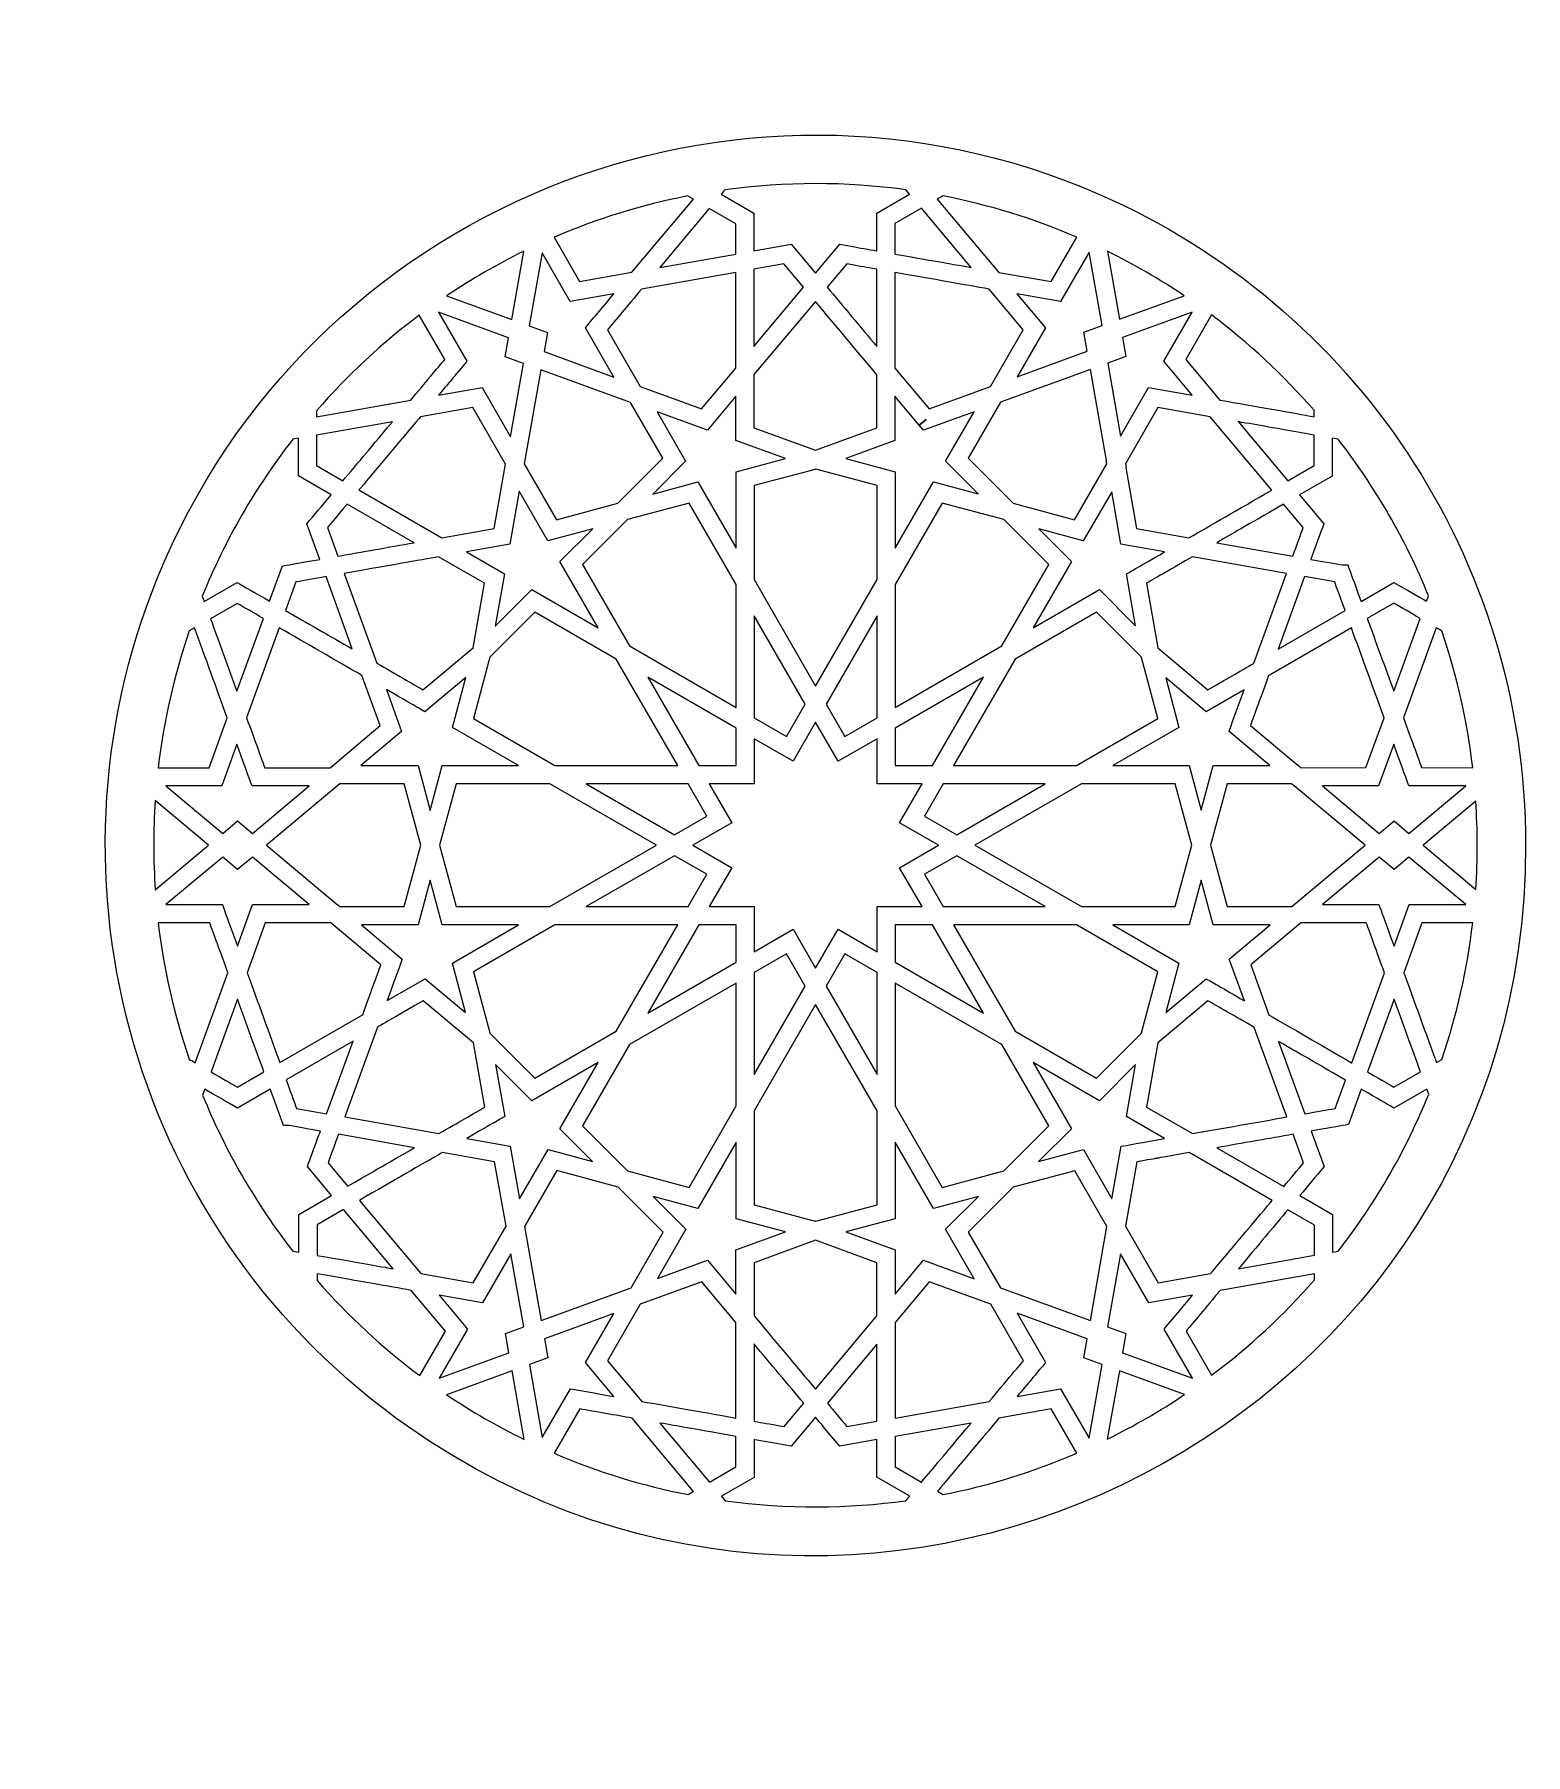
# Model space of a CAD drawing. Header units: millimetres. Extents: x -55 to 50, y -64 to 57.
import ezdxf

# ---------------------------------------------------------------- set-up
doc = ezdxf.new("R2010")
doc.units = ezdxf.units.MM
doc.header["$MEASUREMENT"] = 0
doc.layers.add('layer 1', color=7, linetype='Continuous')

msp = doc.modelspace()

# ---------------------------------------------------------------- linework, layer by layer
at = {"layer": 'layer 1', "color": 250}
for points, knots in [([(20.0385, 45.8999), (-5.7478, 57.1613), (-35.7112, 44.855), (-46.2581, 18.881), (-46.2581, 18.881), (-54.9056, -2.4197), (-47.9198, -27.305), (-28.5728, -40.853), (-28.5728, -40.853), (4.3364, -63.8973), (50.0137, -40.3761), (50.0137, 0.0995), (50.0137, 0.0995), (50.0137, 20.3585), (37.8929, 38.0933), (20.0385, 45.8999)], [0, 0, 0, 0, 0.2, 0.2, 0.2, 0.2, 0.4, 0.4, 0.4, 0.4, 0.6, 0.6, 0.6, 0.6, 1, 1, 1, 1]), ([(6.4072, 46.2291), (6.4072, 46.2291), (6.6686, 45.9172), (6.6686, 45.9172), (6.6686, 45.9172), (6.6686, 45.9172), (6.6686, 45.9169), (6.6686, 45.9169), (6.6686, 45.9169), (6.6686, 45.9169), (4.3692, 44.5886), (4.3692, 44.5886), (4.3692, 44.5886), (4.3692, 44.5886), (4.3692, 41.9301), (4.3692, 41.9301), (4.3692, 41.9301), (4.3325, 41.9368), (3.2851, 42.1217), (1.753, 42.393), (1.753, 42.393), (1.753, 42.393), (0.0427, 40.3564), (0.0427, 40.3564), (0.0427, 40.3564), (0.0427, 40.3564), (-1.664, 42.3926), (-1.664, 42.3926), (-1.664, 42.3926), (-1.664, 42.3926), (-4.2806, 41.9315), (-4.2806, 41.9315), (-4.2806, 41.9315), (-4.2806, 41.9315), (-4.2806, 44.5735), (-4.2806, 44.5735), (-4.2806, 44.5735), (-4.2806, 44.5735), (-6.5881, 45.9063), (-6.5881, 45.9063), (-6.5881, 45.9063), (-6.5881, 45.9063), (-6.5881, 45.9063), (-6.5881, 45.9063), (-6.5881, 45.9063), (-6.5881, 45.9063), (-6.5899, 45.907), (-6.5899, 45.907), (-6.5899, 45.907), (-6.5038, 46.01), (-6.4135, 46.1176), (-6.3221, 46.2266), (-6.3221, 46.2266), (-2.0902, 46.8041), (2.1749, 46.8048), (6.4072, 46.2291)], [0, 0, 0, 0, 0.06666667, 0.06666667, 0.06666667, 0.06666667, 0.13333333, 0.13333333, 0.13333333, 0.13333333, 0.2, 0.2, 0.2, 0.2, 0.26666667, 0.26666667, 0.26666667, 0.26666667, 0.33333333, 0.33333333, 0.33333333, 0.33333333, 0.4, 0.4, 0.4, 0.4, 0.46666667, 0.46666667, 0.46666667, 0.46666667, 0.53333333, 0.53333333, 0.53333333, 0.53333333, 0.6, 0.6, 0.6, 0.6, 0.66666667, 0.66666667, 0.66666667, 0.66666667, 0.73333333, 0.73333333, 0.73333333, 0.73333333, 0.8, 0.8, 0.8, 0.8, 0.86666667, 0.86666667, 0.86666667, 0.86666667, 1, 1, 1, 1]), ([(-8.9436, 45.793), (-8.9436, 45.793), (-8.5436, 45.5623), (-8.5436, 45.5623), (-8.5436, 45.5623), (-8.5436, 45.5623), (-12.864, 40.4174), (-12.864, 40.4174), (-12.864, 40.4174), (-12.864, 40.4174), (-12.8644, 40.4171), (-12.8644, 40.4171), (-12.8644, 40.4171), (-12.8644, 40.4171), (-12.8644, 40.4171), (-12.8644, 40.4171), (-12.8644, 40.4171), (-12.8644, 40.4171), (-16.5462, 39.7676), (-16.5462, 39.7676), (-16.5462, 39.7676), (-16.5462, 39.7676), (-18.3462, 42.8826), (-18.3462, 42.8826), (-18.3462, 42.8826), (-15.3119, 44.1918), (-12.1779, 45.1605), (-8.9436, 45.793)], [0, 0, 0, 0, 0.125, 0.125, 0.125, 0.125, 0.25, 0.25, 0.25, 0.25, 0.375, 0.375, 0.375, 0.375, 0.5, 0.5, 0.5, 0.5, 0.625, 0.625, 0.625, 0.625, 0.75, 0.75, 0.75, 0.75, 1, 1, 1, 1]), ([(-5.5566, 41.7065), (-5.5566, 41.7065), (-10.9082, 40.7624), (-10.9082, 40.7624), (-10.9082, 40.7624), (-10.9082, 40.7624), (-7.4214, 44.9143), (-7.4214, 44.9143), (-7.4214, 44.9143), (-7.4214, 44.9143), (-5.5566, 43.8372), (-5.5566, 43.8372), (-5.5566, 43.8372), (-5.5566, 43.8372), (-5.5566, 41.7065), (-5.5566, 41.7065)], [0, 0, 0, 0, 0.2, 0.2, 0.2, 0.2, 0.4, 0.4, 0.4, 0.4, 0.6, 0.6, 0.6, 0.6, 1, 1, 1, 1]), ([(5.6448, 41.7043), (5.6448, 41.7043), (5.6448, 43.852), (5.6448, 43.852), (5.6448, 43.852), (5.6448, 43.852), (7.5011, 44.9248), (7.5011, 44.9248), (7.5011, 44.9248), (7.5011, 44.9248), (10.995, 40.761), (10.995, 40.761), (10.995, 40.761), (9.2488, 41.0693), (9.0286, 41.1074), (5.6448, 41.7043)], [0, 0, 0, 0, 0.2, 0.2, 0.2, 0.2, 0.4, 0.4, 0.4, 0.4, 0.6, 0.6, 0.6, 0.6, 1, 1, 1, 1]), ([(18.4355, 42.8879), (18.4355, 42.8879), (16.6324, 39.7672), (16.6324, 39.7672), (16.6324, 39.7672), (16.6324, 39.7672), (12.9501, 40.4153), (12.9501, 40.4153), (12.9501, 40.4153), (12.9501, 40.4153), (8.6233, 45.5725), (8.6233, 45.5725), (8.6233, 45.5725), (8.7524, 45.647), (8.8847, 45.7232), (9.0152, 45.7987), (9.0152, 45.7987), (12.2555, 45.1672), (15.3868, 44.2013), (18.4355, 42.8879)], [0, 0, 0, 0, 0.16666667, 0.16666667, 0.16666667, 0.16666667, 0.33333333, 0.33333333, 0.33333333, 0.33333333, 0.5, 0.5, 0.5, 0.5, 0.66666667, 0.66666667, 0.66666667, 0.66666667, 1, 1, 1, 1]), ([(-20.4651, 41.9068), (-20.4651, 41.9068), (-21.3141, 37.09), (-21.3141, 37.09), (-21.3141, 37.09), (-21.3141, 37.09), (-25.9086, 38.7629), (-25.9086, 38.7629), (-25.9086, 38.7629), (-24.1706, 39.932), (-22.3533, 40.9801), (-20.4651, 41.9068)], [0, 0, 0, 0, 0.25, 0.25, 0.25, 0.25, 0.5, 0.5, 0.5, 0.5, 1, 1, 1, 1]), ([(-16.1388, 36.5125), (-16.1388, 36.5125), (-14.1414, 33.0489), (-14.1414, 33.0489), (-14.1414, 33.0489), (-14.1414, 33.0489), (-19.0506, 34.835), (-19.0506, 34.835), (-19.0506, 34.835), (-19.0506, 34.835), (-18.8131, 36.1798), (-18.8131, 36.1798), (-18.8131, 36.1798), (-18.8131, 36.1798), (-20.0966, 36.6469), (-20.0966, 36.6469), (-20.0966, 36.6469), (-20.0966, 36.6469), (-19.1899, 41.7925), (-19.1899, 41.7925), (-19.1899, 41.7925), (-19.1899, 41.7925), (-17.2041, 38.3558), (-17.2041, 38.3558), (-17.2041, 38.3558), (-17.2041, 38.3558), (-14.1383, 38.8969), (-14.1383, 38.8969), (-14.1383, 38.8969), (-14.8955, 37.9938), (-15.4765, 37.3017), (-16.1388, 36.5125)], [0, 0, 0, 0, 0.11111111, 0.11111111, 0.11111111, 0.11111111, 0.22222222, 0.22222222, 0.22222222, 0.22222222, 0.33333333, 0.33333333, 0.33333333, 0.33333333, 0.44444444, 0.44444444, 0.44444444, 0.44444444, 0.55555556, 0.55555556, 0.55555556, 0.55555556, 0.66666667, 0.66666667, 0.66666667, 0.66666667, 0.77777778, 0.77777778, 0.77777778, 0.77777778, 1, 1, 1, 1]), ([(20.2156, 36.6706), (20.2156, 36.6706), (18.9315, 36.2038), (18.9315, 36.2038), (18.9315, 36.2038), (18.9315, 36.2038), (19.1692, 34.8583), (19.1692, 34.8583), (19.1692, 34.8583), (19.1692, 34.8583), (14.2356, 33.062), (14.2356, 33.062), (14.2356, 33.062), (14.2356, 33.062), (16.225, 36.5125), (16.225, 36.5125), (16.225, 36.5125), (16.225, 36.5125), (14.2258, 38.8955), (14.2258, 38.8955), (14.2258, 38.8955), (14.2258, 38.8955), (17.2907, 38.3561), (17.2907, 38.3561), (17.2907, 38.3561), (17.2907, 38.3561), (19.3037, 41.8398), (19.3037, 41.8398), (19.3037, 41.8398), (19.3037, 41.8398), (20.2156, 36.6706), (20.2156, 36.6706)], [0, 0, 0, 0, 0.11111111, 0.11111111, 0.11111111, 0.11111111, 0.22222222, 0.22222222, 0.22222222, 0.22222222, 0.33333333, 0.33333333, 0.33333333, 0.33333333, 0.44444444, 0.44444444, 0.44444444, 0.44444444, 0.55555556, 0.55555556, 0.55555556, 0.55555556, 0.66666667, 0.66666667, 0.66666667, 0.66666667, 0.77777778, 0.77777778, 0.77777778, 0.77777778, 1, 1, 1, 1]), ([(25.9944, 38.7731), (25.9944, 38.7731), (21.4327, 37.1133), (21.4327, 37.1133), (21.4327, 37.1133), (21.4327, 37.1133), (20.5892, 41.8959), (20.5892, 41.8959), (20.5892, 41.8959), (22.4635, 40.9744), (24.2679, 39.9334), (25.9944, 38.7731)], [0, 0, 0, 0, 0.25, 0.25, 0.25, 0.25, 0.5, 0.5, 0.5, 0.5, 1, 1, 1, 1]), ([(-5.5566, 40.4111), (-5.5566, 40.4111), (-5.5566, 33.6804), (-5.5566, 33.6804), (-5.5566, 33.6804), (-5.5566, 33.6804), (-7.9611, 30.8151), (-7.9611, 30.8151), (-7.9611, 30.8151), (-7.9611, 30.8151), (-12.2879, 32.3885), (-12.2879, 32.3885), (-12.2879, 32.3885), (-12.2879, 32.3885), (-14.5877, 36.3763), (-14.5877, 36.3763), (-14.5877, 36.3763), (-14.0635, 37.0008), (-13.1971, 38.0333), (-12.1849, 39.2416), (-12.1849, 39.2416), (-12.1849, 39.2416), (-5.5566, 40.4111), (-5.5566, 40.4111)], [0, 0, 0, 0, 0.14285714, 0.14285714, 0.14285714, 0.14285714, 0.28571429, 0.28571429, 0.28571429, 0.28571429, 0.42857143, 0.42857143, 0.42857143, 0.42857143, 0.57142857, 0.57142857, 0.57142857, 0.57142857, 0.71428571, 0.71428571, 0.71428571, 0.71428571, 1, 1, 1, 1]), ([(-4.2806, 35.2019), (-4.2806, 35.2019), (-4.2806, 40.6361), (-4.2806, 40.6361), (-4.2806, 40.6361), (-4.2806, 40.6361), (-2.1685, 41.0083), (-2.1685, 41.0083), (-2.1685, 41.0083), (-2.1685, 41.0083), (-0.7906, 39.3637), (-0.7906, 39.3637), (-0.7906, 39.3637), (-0.7906, 39.3637), (-4.2806, 35.2019), (-4.2806, 35.2019)], [0, 0, 0, 0, 0.2, 0.2, 0.2, 0.2, 0.4, 0.4, 0.4, 0.4, 0.6, 0.6, 0.6, 0.6, 1, 1, 1, 1]), ([(4.3692, 35.1998), (3.2032, 36.5905), (1.9639, 38.0679), (0.8752, 39.364), (0.8752, 39.364), (0.8752, 39.364), (2.2564, 41.0083), (2.2564, 41.0083), (2.2564, 41.0083), (3.4886, 40.7899), (3.4488, 40.7973), (4.3692, 40.6344), (4.3692, 40.6344), (4.3692, 40.6344), (4.3692, 35.1998), (4.3692, 35.1998)], [0, 0, 0, 0, 0.2, 0.2, 0.2, 0.2, 0.4, 0.4, 0.4, 0.4, 0.6, 0.6, 0.6, 0.6, 1, 1, 1, 1]), ([(12.2714, 39.2395), (12.2714, 39.2395), (12.2717, 39.2391), (12.2717, 39.2391), (12.2717, 39.2391), (12.2717, 39.2391), (12.2717, 39.2391), (12.2717, 39.2391), (12.2717, 39.2391), (12.2717, 39.2391), (14.6738, 36.3763), (14.6738, 36.3763), (14.6738, 36.3763), (14.6738, 36.3763), (12.3744, 32.3885), (12.3744, 32.3885), (12.3744, 32.3885), (12.3744, 32.3885), (8.0476, 30.8151), (8.0476, 30.8151), (8.0476, 30.8151), (8.0476, 30.8151), (5.6448, 33.6783), (5.6448, 33.6783), (5.6448, 33.6783), (5.6448, 34.5274), (5.6448, 39.5873), (5.6448, 40.4089), (5.6448, 40.4089), (8.4635, 39.9119), (10.5128, 39.551), (12.2714, 39.2395)], [0, 0, 0, 0, 0.11111111, 0.11111111, 0.11111111, 0.11111111, 0.22222222, 0.22222222, 0.22222222, 0.22222222, 0.33333333, 0.33333333, 0.33333333, 0.33333333, 0.44444444, 0.44444444, 0.44444444, 0.44444444, 0.55555556, 0.55555556, 0.55555556, 0.55555556, 0.66666667, 0.66666667, 0.66666667, 0.66666667, 0.77777778, 0.77777778, 0.77777778, 0.77777778, 1, 1, 1, 1]), ([(-20.4928, 34.0021), (-20.4928, 34.0021), (-21.4042, 28.8364), (-21.4042, 28.8364), (-21.4042, 28.8364), (-21.4042, 28.8364), (-23.4118, 32.3106), (-23.4118, 32.3106), (-23.4118, 32.3106), (-23.4118, 32.3106), (-26.4773, 31.7698), (-26.4773, 31.7698), (-26.4773, 31.7698), (-25.582, 32.8373), (-25.2674, 33.2123), (-24.477, 34.1542), (-24.477, 34.1542), (-24.477, 34.1542), (-26.4693, 37.6093), (-26.4693, 37.6093), (-26.4693, 37.6093), (-26.4693, 37.6093), (-21.539, 35.8144), (-21.539, 35.8144), (-21.539, 35.8144), (-21.539, 35.8144), (-21.7767, 34.4689), (-21.7767, 34.4689), (-21.7767, 34.4689), (-21.7767, 34.4689), (-20.4928, 34.0021), (-20.4928, 34.0021)], [0, 0, 0, 0, 0.11111111, 0.11111111, 0.11111111, 0.11111111, 0.22222222, 0.22222222, 0.22222222, 0.22222222, 0.33333333, 0.33333333, 0.33333333, 0.33333333, 0.44444444, 0.44444444, 0.44444444, 0.44444444, 0.55555556, 0.55555556, 0.55555556, 0.55555556, 0.66666667, 0.66666667, 0.66666667, 0.66666667, 0.77777778, 0.77777778, 0.77777778, 0.77777778, 1, 1, 1, 1]), ([(0.0423, 38.3716), (1.4104, 36.7432), (3.0014, 34.8456), (4.3692, 33.2144), (4.3692, 33.2144), (4.3692, 32.8736), (4.3692, 30.1664), (4.3692, 29.4764), (4.3692, 29.4764), (4.3692, 29.4764), (0.0441, 27.9012), (0.0441, 27.9012), (0.0441, 27.9012), (0.0441, 27.9012), (-4.2806, 29.4764), (-4.2806, 29.4764), (-4.2806, 29.4764), (-4.2806, 29.4764), (-4.2806, 33.2162), (-4.2806, 33.2162), (-4.2806, 33.2162), (-4.2806, 33.2162), (0.0423, 38.3716), (0.0423, 38.3716)], [0, 0, 0, 0, 0.14285714, 0.14285714, 0.14285714, 0.14285714, 0.28571429, 0.28571429, 0.28571429, 0.28571429, 0.42857143, 0.42857143, 0.42857143, 0.42857143, 0.57142857, 0.57142857, 0.57142857, 0.57142857, 0.71428571, 0.71428571, 0.71428571, 0.71428571, 1, 1, 1, 1]), ([(21.6577, 35.8376), (21.6577, 35.8376), (26.5518, 37.6185), (26.5518, 37.6185), (26.5518, 37.6185), (26.5518, 37.6185), (24.5551, 34.1563), (24.5551, 34.1563), (24.5551, 34.1563), (24.5551, 34.1563), (26.555, 31.7729), (26.555, 31.7729), (26.555, 31.7729), (26.555, 31.7729), (23.4897, 32.312), (23.4897, 32.312), (23.4897, 32.312), (23.4897, 32.312), (21.5156, 28.896), (21.5156, 28.896), (21.5156, 28.896), (21.5156, 28.896), (20.6118, 34.0258), (20.6118, 34.0258), (20.6118, 34.0258), (20.6118, 34.0258), (21.8952, 34.4929), (21.8952, 34.4929), (21.8952, 34.4929), (21.8952, 34.4929), (21.6577, 35.8376), (21.6577, 35.8376)], [0, 0, 0, 0, 0.11111111, 0.11111111, 0.11111111, 0.11111111, 0.22222222, 0.22222222, 0.22222222, 0.22222222, 0.33333333, 0.33333333, 0.33333333, 0.33333333, 0.44444444, 0.44444444, 0.44444444, 0.44444444, 0.55555556, 0.55555556, 0.55555556, 0.55555556, 0.66666667, 0.66666667, 0.66666667, 0.66666667, 0.77777778, 0.77777778, 0.77777778, 0.77777778, 1, 1, 1, 1]), ([(-27.8231, 37.4026), (-27.8231, 37.4026), (-26.0281, 34.2904), (-26.0281, 34.2904), (-26.0281, 34.2904), (-26.5523, 33.6656), (-27.4188, 32.633), (-28.4308, 31.4251), (-28.4308, 31.4251), (-28.4308, 31.4251), (-35.0592, 30.2556), (-35.0592, 30.2556), (-35.0592, 30.2556), (-35.0592, 30.2556), (-35.0592, 30.6811), (-35.0592, 30.6811), (-35.0592, 30.6811), (-32.8658, 33.1932), (-30.4502, 35.4344), (-27.8231, 37.4026)], [0, 0, 0, 0, 0.16666667, 0.16666667, 0.16666667, 0.16666667, 0.33333333, 0.33333333, 0.33333333, 0.33333333, 0.5, 0.5, 0.5, 0.5, 0.66666667, 0.66666667, 0.66666667, 0.66666667, 1, 1, 1, 1]), ([(35.1353, 30.7097), (35.1353, 30.5107), (35.1353, 30.3551), (35.1353, 30.2595), (35.1353, 30.2595), (32.3702, 30.7471), (30.3269, 31.1069), (28.509, 31.429), (28.509, 31.429), (28.509, 31.429), (28.5087, 31.4293), (28.5087, 31.4293), (28.5087, 31.4293), (28.5087, 31.4293), (28.5083, 31.4293), (28.5083, 31.4293), (28.5083, 31.4293), (28.5083, 31.4293), (26.1063, 34.2925), (26.1063, 34.2925), (26.1063, 34.2925), (26.1063, 34.2925), (27.9076, 37.4156), (27.9076, 37.4156), (27.9076, 37.4156), (30.5393, 35.4457), (32.9495, 33.2091), (35.1353, 30.7097)], [0, 0, 0, 0, 0.125, 0.125, 0.125, 0.125, 0.25, 0.25, 0.25, 0.25, 0.375, 0.375, 0.375, 0.375, 0.5, 0.5, 0.5, 0.5, 0.625, 0.625, 0.625, 0.625, 0.75, 0.75, 0.75, 0.75, 1, 1, 1, 1]), ([(-19.2756, 33.5594), (-19.2756, 33.5594), (-12.9533, 31.2589), (-12.9533, 31.2589), (-12.9533, 31.2589), (-12.9533, 31.2589), (-10.6849, 27.3301), (-10.6849, 27.3301), (-10.6849, 27.3301), (-10.6849, 27.3301), (-13.8515, 24.1646), (-13.8515, 24.1646), (-13.8515, 24.1646), (-13.8515, 24.1646), (-18.1761, 23.005), (-18.1761, 23.005), (-18.1761, 23.005), (-18.1761, 23.005), (-20.4443, 26.9339), (-20.4443, 26.9339), (-20.4443, 26.9339), (-20.4443, 26.9339), (-19.2756, 33.5594), (-19.2756, 33.5594)], [0, 0, 0, 0, 0.14285714, 0.14285714, 0.14285714, 0.14285714, 0.28571429, 0.28571429, 0.28571429, 0.28571429, 0.42857143, 0.42857143, 0.42857143, 0.42857143, 0.57142857, 0.57142857, 0.57142857, 0.57142857, 0.71428571, 0.71428571, 0.71428571, 0.71428571, 1, 1, 1, 1]), ([(18.2799, 23.0029), (18.2799, 23.0029), (13.9555, 24.1621), (13.9555, 24.1621), (13.9555, 24.1621), (13.9555, 24.1621), (10.789, 27.3276), (10.789, 27.3276), (10.789, 27.3276), (10.789, 27.3276), (13.0711, 31.2808), (13.0711, 31.2808), (13.0711, 31.2808), (13.0711, 31.2808), (19.3943, 33.5827), (19.3943, 33.5827), (19.3943, 33.5827), (19.3943, 33.5827), (20.5232, 27.1784), (20.5232, 27.1784), (20.5232, 27.1784), (20.5232, 27.1784), (20.5073, 27.1508), (20.5073, 27.1508), (20.5073, 27.1508), (20.5073, 27.1508), (20.5465, 26.9286), (20.5465, 26.9286), (20.5465, 26.9286), (20.5465, 26.9286), (18.2799, 23.0029), (18.2799, 23.0029)], [0, 0, 0, 0, 0.11111111, 0.11111111, 0.11111111, 0.11111111, 0.22222222, 0.22222222, 0.22222222, 0.22222222, 0.33333333, 0.33333333, 0.33333333, 0.33333333, 0.44444444, 0.44444444, 0.44444444, 0.44444444, 0.55555556, 0.55555556, 0.55555556, 0.55555556, 0.66666667, 0.66666667, 0.66666667, 0.66666667, 0.77777778, 0.77777778, 0.77777778, 0.77777778, 1, 1, 1, 1]), ([(-2.0701, 27.3135), (-2.0701, 27.3135), (-5.5372, 26.385), (-5.5372, 26.385), (-5.5372, 26.385), (-5.5372, 26.385), (-5.5372, 21.004), (-5.5372, 21.004), (-5.5372, 21.004), (-5.5372, 21.004), (-8.2278, 25.6646), (-8.2278, 25.6646), (-8.2278, 25.6646), (-8.2278, 25.6646), (-11.3968, 24.8144), (-11.3968, 24.8144), (-11.3968, 24.8144), (-11.3968, 24.8144), (-9.0907, 27.1198), (-9.0907, 27.1198), (-9.0907, 27.1198), (-9.0907, 27.1198), (-11.0991, 30.5985), (-11.0991, 30.5985), (-11.0991, 30.5985), (-11.0991, 30.5985), (-7.5579, 29.3109), (-7.5579, 29.3109), (-7.5579, 29.3109), (-7.5579, 29.3109), (-5.5566, 31.696), (-5.5566, 31.696), (-5.5566, 31.696), (-5.5566, 31.696), (-5.5566, 28.5831), (-5.5566, 28.5831), (-5.5566, 28.5831), (-5.5566, 28.5831), (-2.0701, 27.3135), (-2.0701, 27.3135)], [0, 0, 0, 0, 0.09090909, 0.09090909, 0.09090909, 0.09090909, 0.18181818, 0.18181818, 0.18181818, 0.18181818, 0.27272727, 0.27272727, 0.27272727, 0.27272727, 0.36363636, 0.36363636, 0.36363636, 0.36363636, 0.45454545, 0.45454545, 0.45454545, 0.45454545, 0.54545455, 0.54545455, 0.54545455, 0.54545455, 0.63636364, 0.63636364, 0.63636364, 0.63636364, 0.72727273, 0.72727273, 0.72727273, 0.72727273, 0.81818182, 0.81818182, 0.81818182, 0.81818182, 1, 1, 1, 1]), ([(7.3519, 29.6591), (7.3519, 29.6591), (7.8458, 30.063), (7.8458, 30.063), (7.8458, 30.063), (7.8458, 30.063), (7.3572, 29.6531), (7.3572, 29.6531), (7.3572, 29.6531), (7.3572, 29.6531), (7.644, 29.3109), (7.644, 29.3109), (7.644, 29.3109), (7.644, 29.3109), (11.2095, 30.6074), (11.2095, 30.6074), (11.2095, 30.6074), (11.2095, 30.6074), (9.1948, 27.1177), (9.1948, 27.1177), (9.1948, 27.1177), (9.1948, 27.1177), (11.4893, 24.8236), (11.4893, 24.8236), (11.4893, 24.8236), (11.4893, 24.8236), (8.3548, 25.6646), (8.3548, 25.6646), (8.3548, 25.6646), (8.3548, 25.6646), (5.6642, 21.004), (5.6642, 21.004), (5.6642, 21.004), (5.6642, 21.004), (5.6642, 26.385), (5.6642, 26.385), (5.6642, 26.385), (5.6642, 26.385), (2.1749, 27.3195), (2.1749, 27.3195), (2.1749, 27.3195), (2.1749, 27.3195), (5.6448, 28.5831), (5.6448, 28.5831), (5.6448, 28.5831), (5.6448, 28.5831), (5.6448, 31.6936), (5.6448, 31.6936), (5.6448, 31.6936), (5.6448, 31.6936), (7.3519, 29.6591), (7.3519, 29.6591)], [0, 0, 0, 0, 0.07142857, 0.07142857, 0.07142857, 0.07142857, 0.14285714, 0.14285714, 0.14285714, 0.14285714, 0.21428571, 0.21428571, 0.21428571, 0.21428571, 0.28571429, 0.28571429, 0.28571429, 0.28571429, 0.35714286, 0.35714286, 0.35714286, 0.35714286, 0.42857143, 0.42857143, 0.42857143, 0.42857143, 0.5, 0.5, 0.5, 0.5, 0.57142857, 0.57142857, 0.57142857, 0.57142857, 0.64285714, 0.64285714, 0.64285714, 0.64285714, 0.71428571, 0.71428571, 0.71428571, 0.71428571, 0.78571429, 0.78571429, 0.78571429, 0.78571429, 0.85714286, 0.85714286, 0.85714286, 0.85714286, 1, 1, 1, 1]), ([(-24.0696, 30.8991), (-24.0696, 30.8991), (-21.7664, 26.9131), (-21.7664, 26.9131), (-21.7664, 26.9131), (-21.7664, 26.9131), (-22.5666, 22.3806), (-22.5666, 22.3806), (-22.5666, 22.3806), (-22.5666, 22.3806), (-26.2341, 21.7329), (-26.2341, 21.7329), (-26.2341, 21.7329), (-26.2341, 21.7329), (-32.072, 25.1044), (-32.072, 25.1044), (-32.072, 25.1044), (-31.5626, 25.7108), (-28.2881, 29.6108), (-27.752, 30.2493), (-27.752, 30.2493), (-27.752, 30.2493), (-27.7515, 30.2493), (-27.7515, 30.2493), (-27.7515, 30.2493), (-27.7515, 30.2493), (-27.7513, 30.2493), (-27.7513, 30.2493), (-27.7513, 30.2493), (-27.7513, 30.2493), (-24.0696, 30.8991), (-24.0696, 30.8991)], [0, 0, 0, 0, 0.11111111, 0.11111111, 0.11111111, 0.11111111, 0.22222222, 0.22222222, 0.22222222, 0.22222222, 0.33333333, 0.33333333, 0.33333333, 0.33333333, 0.44444444, 0.44444444, 0.44444444, 0.44444444, 0.55555556, 0.55555556, 0.55555556, 0.55555556, 0.66666667, 0.66666667, 0.66666667, 0.66666667, 0.77777778, 0.77777778, 0.77777778, 0.77777778, 1, 1, 1, 1]), ([(32.1571, 25.0963), (29.6542, 23.652), (27.9058, 22.6434), (26.331, 21.7329), (26.331, 21.7329), (26.331, 21.7329), (22.6452, 22.3827), (22.6452, 22.3827), (22.6452, 22.3827), (22.6452, 22.3827), (21.8839, 26.6933), (21.8839, 26.6933), (21.8839, 26.6933), (21.8839, 26.6933), (21.899, 26.7197), (21.899, 26.7197), (21.899, 26.7197), (21.899, 26.7197), (21.8599, 26.9416), (21.8599, 26.9416), (21.8599, 26.9416), (21.8599, 26.9416), (24.1476, 30.9009), (24.1476, 30.9009), (24.1476, 30.9009), (24.1476, 30.9009), (27.8299, 30.2532), (27.8299, 30.2532), (27.8299, 30.2532), (27.8299, 30.2532), (32.1571, 25.0963), (32.1571, 25.0963)], [0, 0, 0, 0, 0.11111111, 0.11111111, 0.11111111, 0.11111111, 0.22222222, 0.22222222, 0.22222222, 0.22222222, 0.33333333, 0.33333333, 0.33333333, 0.33333333, 0.44444444, 0.44444444, 0.44444444, 0.44444444, 0.55555556, 0.55555556, 0.55555556, 0.55555556, 0.66666667, 0.66666667, 0.66666667, 0.66666667, 0.77777778, 0.77777778, 0.77777778, 0.77777778, 1, 1, 1, 1]), ([(-35.0592, 28.9602), (-35.0592, 28.9602), (-29.7075, 29.9043), (-29.7075, 29.9043), (-29.7075, 29.9043), (-31.6375, 27.6059), (-32.1597, 26.9833), (-33.1942, 25.7524), (-33.1942, 25.7524), (-33.1942, 25.7524), (-35.0592, 26.8295), (-35.0592, 26.8295), (-35.0592, 26.8295), (-35.0592, 26.8295), (-35.0592, 28.9602), (-35.0592, 28.9602)], [0, 0, 0, 0, 0.2, 0.2, 0.2, 0.2, 0.4, 0.4, 0.4, 0.4, 0.6, 0.6, 0.6, 0.6, 1, 1, 1, 1]), ([(29.7854, 29.9078), (31.2508, 29.6489), (32.2541, 29.4721), (35.1353, 28.9641), (35.1353, 28.9641), (35.1353, 28.9641), (35.1353, 26.8164), (35.1353, 26.8164), (35.1353, 26.8164), (35.1353, 26.8164), (33.2793, 25.7436), (33.2793, 25.7436), (33.2793, 25.7436), (33.2793, 25.7436), (29.7854, 29.9078), (29.7854, 29.9078)], [0, 0, 0, 0, 0.2, 0.2, 0.2, 0.2, 0.4, 0.4, 0.4, 0.4, 0.6, 0.6, 0.6, 0.6, 1, 1, 1, 1]), ([(-36.7208, 28.6671), (-36.7208, 28.6671), (-36.3352, 28.7352), (-36.3352, 28.7352), (-36.3352, 28.7352), (-36.3352, 28.7352), (-36.3352, 26.0929), (-36.3352, 26.0929), (-36.3352, 26.0929), (-36.3352, 26.0929), (-34.026, 24.7594), (-34.026, 24.7594), (-34.026, 24.7594), (-34.6539, 24.0094), (-35.2407, 23.3098), (-35.74, 22.715), (-35.74, 22.715), (-35.74, 22.715), (-34.8318, 20.2173), (-34.8318, 20.2173), (-34.8318, 20.2173), (-36.5924, 19.9076), (-36.6945, 19.8896), (-37.451, 19.7549), (-37.451, 19.7549), (-37.451, 19.7549), (-38.3542, 17.2706), (-38.3542, 17.2706), (-38.3542, 17.2706), (-39.4724, 17.9169), (-40.0456, 18.2474), (-40.6473, 18.5942), (-40.6473, 18.5942), (-40.6473, 18.5942), (-42.961, 17.2597), (-42.961, 17.2597), (-42.961, 17.2597), (-42.9762, 17.3013), (-43.0266, 17.4399), (-43.095, 17.6283), (-43.095, 17.6283), (-41.4696, 21.626), (-39.3443, 25.2998), (-36.7208, 28.6671)], [0, 0, 0, 0, 0.08333333, 0.08333333, 0.08333333, 0.08333333, 0.16666667, 0.16666667, 0.16666667, 0.16666667, 0.25, 0.25, 0.25, 0.25, 0.33333333, 0.33333333, 0.33333333, 0.33333333, 0.41666667, 0.41666667, 0.41666667, 0.41666667, 0.5, 0.5, 0.5, 0.5, 0.58333333, 0.58333333, 0.58333333, 0.58333333, 0.66666667, 0.66666667, 0.66666667, 0.66666667, 0.75, 0.75, 0.75, 0.75, 0.83333333, 0.83333333, 0.83333333, 0.83333333, 1, 1, 1, 1]), ([(43.1828, 17.6615), (43.1828, 17.6615), (43.0417, 17.2727), (43.0417, 17.2727), (43.0417, 17.2727), (42.4046, 17.641), (41.6405, 18.0823), (40.7487, 18.5963), (40.7487, 18.5963), (40.7487, 18.5963), (38.4348, 17.2614), (38.4348, 17.2614), (38.4348, 17.2614), (37.3183, 20.3341), (37.8668, 18.8313), (37.5013, 19.8311), (37.5013, 19.8311), (36.9937, 19.8311), (37.4431, 19.7721), (34.9088, 20.2188), (34.9088, 20.2188), (35.5734, 22.043), (35.5092, 21.8673), (35.8179, 22.7168), (35.8179, 22.7168), (35.8179, 22.7168), (34.1115, 24.7512), (34.1115, 24.7512), (34.1115, 24.7512), (34.1115, 24.7512), (34.1119, 24.7512), (34.1119, 24.7512), (34.1119, 24.7512), (34.1119, 24.7512), (34.1115, 24.7516), (34.1115, 24.7516), (34.1115, 24.7516), (34.1115, 24.7516), (36.4113, 26.0802), (36.4113, 26.0802), (36.4113, 26.0802), (36.4113, 26.0802), (36.4113, 28.7387), (36.4113, 28.7387), (36.4113, 28.7387), (36.4113, 28.7387), (36.8237, 28.6657), (36.8237, 28.6657), (36.8237, 28.6657), (39.4434, 25.3026), (41.5583, 21.6461), (43.1828, 17.6615)], [0, 0, 0, 0, 0.07142857, 0.07142857, 0.07142857, 0.07142857, 0.14285714, 0.14285714, 0.14285714, 0.14285714, 0.21428571, 0.21428571, 0.21428571, 0.21428571, 0.28571429, 0.28571429, 0.28571429, 0.28571429, 0.35714286, 0.35714286, 0.35714286, 0.35714286, 0.42857143, 0.42857143, 0.42857143, 0.42857143, 0.5, 0.5, 0.5, 0.5, 0.57142857, 0.57142857, 0.57142857, 0.57142857, 0.64285714, 0.64285714, 0.64285714, 0.64285714, 0.71428571, 0.71428571, 0.71428571, 0.71428571, 0.78571429, 0.78571429, 0.78571429, 0.78571429, 0.85714286, 0.85714286, 0.85714286, 0.85714286, 1, 1, 1, 1]), ([(0.0635, 11.3023), (0.0635, 11.3023), (-4.2615, 18.7939), (-4.2615, 18.7939), (-4.2615, 18.7939), (-4.2615, 18.7939), (-4.2615, 25.4057), (-4.2615, 25.4057), (-4.2615, 25.4057), (-4.2615, 25.4057), (0.0198, 26.5522), (0.0198, 26.5522), (0.0198, 26.5522), (0.0198, 26.5522), (0.0441, 26.5434), (0.0441, 26.5434), (0.0441, 26.5434), (0.0441, 26.5434), (0.085, 26.5585), (0.085, 26.5585), (0.085, 26.5585), (0.085, 26.5585), (4.3886, 25.4057), (4.3886, 25.4057), (4.3886, 25.4057), (4.3886, 25.4057), (4.3886, 18.7939), (4.3886, 18.7939), (4.3886, 18.7939), (4.3886, 18.7939), (0.0635, 11.3023), (0.0635, 11.3023)], [0, 0, 0, 0, 0.11111111, 0.11111111, 0.11111111, 0.11111111, 0.22222222, 0.22222222, 0.22222222, 0.22222222, 0.33333333, 0.33333333, 0.33333333, 0.33333333, 0.44444444, 0.44444444, 0.44444444, 0.44444444, 0.55555556, 0.55555556, 0.55555556, 0.55555556, 0.66666667, 0.66666667, 0.66666667, 0.66666667, 0.77777778, 0.77777778, 0.77777778, 0.77777778, 1, 1, 1, 1]), ([(-18.7916, 21.5191), (-18.7916, 21.5191), (-15.6229, 22.3686), (-15.6229, 22.3686), (-15.6229, 22.3686), (-15.6229, 22.3686), (-17.9294, 20.0635), (-17.9294, 20.0635), (-17.9294, 20.0635), (-17.9294, 20.0635), (-15.2389, 15.403), (-15.2389, 15.403), (-15.2389, 15.403), (-15.2389, 15.403), (-19.8993, 18.0936), (-19.8993, 18.0936), (-19.8993, 18.0936), (-19.8993, 18.0936), (-22.4771, 15.5145), (-22.4771, 15.5145), (-22.4771, 15.5145), (-22.4771, 15.5145), (-21.8292, 19.1904), (-21.8292, 19.1904), (-21.8292, 19.1904), (-21.8292, 19.1904), (-24.515, 20.7409), (-24.515, 20.7409), (-24.515, 20.7409), (-24.515, 20.7409), (-21.4657, 21.2789), (-21.4657, 21.2789), (-21.4657, 21.2789), (-21.4657, 21.2789), (-20.8069, 25.0098), (-20.8069, 25.0098), (-20.8069, 25.0098), (-20.8069, 25.0098), (-18.7916, 21.5191), (-18.7916, 21.5191)], [0, 0, 0, 0, 0.09090909, 0.09090909, 0.09090909, 0.09090909, 0.18181818, 0.18181818, 0.18181818, 0.18181818, 0.27272727, 0.27272727, 0.27272727, 0.27272727, 0.36363636, 0.36363636, 0.36363636, 0.36363636, 0.45454545, 0.45454545, 0.45454545, 0.45454545, 0.54545455, 0.54545455, 0.54545455, 0.54545455, 0.63636364, 0.63636364, 0.63636364, 0.63636364, 0.72727273, 0.72727273, 0.72727273, 0.72727273, 0.81818182, 0.81818182, 0.81818182, 0.81818182, 1, 1, 1, 1]), ([(20.8915, 24.9749), (20.8915, 24.9749), (21.5441, 21.2813), (21.5441, 21.2813), (21.5441, 21.2813), (21.5441, 21.2813), (24.6115, 20.7405), (24.6115, 20.7405), (24.6115, 20.7405), (22.7073, 19.6416), (22.4342, 19.4836), (21.9311, 19.1922), (21.9311, 19.1922), (21.9311, 19.1922), (22.5739, 15.5448), (22.5739, 15.5448), (22.5739, 15.5448), (22.5739, 15.5448), (20.0265, 18.0936), (20.0265, 18.0936), (20.0265, 18.0936), (20.0265, 18.0936), (15.3659, 15.403), (15.3659, 15.403), (15.3659, 15.403), (15.3659, 15.403), (18.0562, 20.0635), (18.0562, 20.0635), (18.0562, 20.0635), (18.0562, 20.0635), (15.7614, 22.3573), (15.7614, 22.3573), (15.7614, 22.3573), (15.7614, 22.3573), (18.8955, 21.517), (18.8955, 21.517), (18.8955, 21.517), (18.8955, 21.517), (20.8915, 24.9749), (20.8915, 24.9749)], [0, 0, 0, 0, 0.09090909, 0.09090909, 0.09090909, 0.09090909, 0.18181818, 0.18181818, 0.18181818, 0.18181818, 0.27272727, 0.27272727, 0.27272727, 0.27272727, 0.36363636, 0.36363636, 0.36363636, 0.36363636, 0.45454545, 0.45454545, 0.45454545, 0.45454545, 0.54545455, 0.54545455, 0.54545455, 0.54545455, 0.63636364, 0.63636364, 0.63636364, 0.63636364, 0.72727273, 0.72727273, 0.72727273, 0.72727273, 0.81818182, 0.81818182, 0.81818182, 0.81818182, 1, 1, 1, 1]), ([(-32.9045, 24.1117), (-32.9045, 24.1117), (-28.189, 21.3886), (-28.189, 21.3886), (-28.189, 21.3886), (-29.9802, 21.0732), (-31.8864, 20.737), (-33.5562, 20.4421), (-33.5562, 20.4421), (-33.5562, 20.4421), (-34.2893, 22.4589), (-34.2893, 22.4589), (-34.2893, 22.4589), (-34.0596, 22.733), (-33.5434, 23.3483), (-32.9045, 24.1117)], [0, 0, 0, 0, 0.2, 0.2, 0.2, 0.2, 0.4, 0.4, 0.4, 0.4, 0.6, 0.6, 0.6, 0.6, 1, 1, 1, 1]), ([(-13.0295, 14.1277), (-13.0295, 14.1277), (-16.335, 19.8533), (-16.335, 19.8533), (-16.335, 19.8533), (-16.335, 19.8533), (-13.1681, 23.0184), (-13.1681, 23.0184), (-13.1681, 23.0184), (-13.1681, 23.0184), (-8.8434, 24.1787), (-8.8434, 24.1787), (-8.8434, 24.1787), (-8.8434, 24.1787), (-5.5372, 18.452), (-5.5372, 18.452), (-5.5372, 18.452), (-5.5372, 18.452), (-5.5372, 9.8023), (-5.5372, 9.8023), (-5.5372, 9.8023), (-5.5372, 9.8023), (-13.0295, 14.1277), (-13.0295, 14.1277)], [0, 0, 0, 0, 0.14285714, 0.14285714, 0.14285714, 0.14285714, 0.28571429, 0.28571429, 0.28571429, 0.28571429, 0.42857143, 0.42857143, 0.42857143, 0.42857143, 0.57142857, 0.57142857, 0.57142857, 0.57142857, 0.71428571, 0.71428571, 0.71428571, 0.71428571, 1, 1, 1, 1]), ([(13.1565, 14.1277), (13.1565, 14.1277), (5.6642, 9.8023), (5.6642, 9.8023), (5.6642, 9.8023), (5.6642, 9.8023), (5.6642, 18.452), (5.6642, 18.452), (5.6642, 18.452), (5.6642, 18.452), (8.9701, 24.1787), (8.9701, 24.1787), (8.9701, 24.1787), (8.9701, 24.1787), (13.2951, 23.0184), (13.2951, 23.0184), (13.2951, 23.0184), (13.2951, 23.0184), (16.462, 19.8533), (16.462, 19.8533), (16.462, 19.8533), (16.462, 19.8533), (13.1565, 14.1277), (13.1565, 14.1277)], [0, 0, 0, 0, 0.14285714, 0.14285714, 0.14285714, 0.14285714, 0.28571429, 0.28571429, 0.28571429, 0.28571429, 0.42857143, 0.42857143, 0.42857143, 0.42857143, 0.57142857, 0.57142857, 0.57142857, 0.57142857, 0.71428571, 0.71428571, 0.71428571, 0.71428571, 1, 1, 1, 1]), ([(33.6328, 20.4438), (33.6328, 20.4438), (28.2847, 21.3882), (28.2847, 21.3882), (28.2847, 21.3882), (29.5758, 22.1336), (30.0965, 22.4339), (32.9897, 24.1035), (32.9897, 24.1035), (32.9897, 24.1035), (34.3676, 22.461), (34.3676, 22.461), (34.3676, 22.461), (34.1655, 21.9057), (33.9143, 21.2164), (33.6328, 20.4438)], [0, 0, 0, 0, 0.2, 0.2, 0.2, 0.2, 0.4, 0.4, 0.4, 0.4, 0.6, 0.6, 0.6, 0.6, 1, 1, 1, 1]), ([(-24.0393, 14), (-24.0393, 14), (-27.5656, 11.0427), (-27.5656, 11.0427), (-27.5656, 11.0427), (-28.2743, 11.4519), (-29.4477, 12.1289), (-30.8183, 12.9191), (-30.8183, 12.9191), (-30.8183, 12.9191), (-33.1134, 19.2246), (-33.1134, 19.2246), (-33.1134, 19.2246), (-30.2516, 19.7305), (-27.6756, 20.1835), (-26.4702, 20.3962), (-26.4702, 20.3962), (-26.4702, 20.3962), (-26.4698, 20.3959), (-26.4698, 20.3959), (-26.4698, 20.3959), (-26.4698, 20.3959), (-26.4695, 20.3959), (-26.4695, 20.3959), (-26.4695, 20.3959), (-26.4695, 20.3959), (-23.2409, 18.5325), (-23.2409, 18.5325), (-23.2409, 18.5325), (-23.2409, 18.5325), (-24.0393, 14), (-24.0393, 14)], [0, 0, 0, 0, 0.11111111, 0.11111111, 0.11111111, 0.11111111, 0.22222222, 0.22222222, 0.22222222, 0.22222222, 0.33333333, 0.33333333, 0.33333333, 0.33333333, 0.44444444, 0.44444444, 0.44444444, 0.44444444, 0.55555556, 0.55555556, 0.55555556, 0.55555556, 0.66666667, 0.66666667, 0.66666667, 0.66666667, 0.77777778, 0.77777778, 0.77777778, 0.77777778, 1, 1, 1, 1]), ([(33.1893, 19.2264), (33.1893, 19.2264), (30.8892, 12.9043), (30.8892, 12.9043), (30.8892, 12.9043), (30.7132, 12.8016), (31.0667, 13.0059), (27.6673, 11.0444), (27.6673, 11.0444), (27.6673, 11.0444), (24.1409, 14.0021), (24.1409, 14.0021), (24.1409, 14.0021), (24.1409, 14.0021), (23.3423, 18.5346), (23.3423, 18.5346), (23.3423, 18.5346), (24.046, 18.941), (25.2088, 19.612), (26.567, 20.3955), (26.567, 20.3955), (26.567, 20.3955), (33.189, 19.2267), (33.189, 19.2267), (33.189, 19.2267), (33.189, 19.2267), (33.189, 19.2264), (33.189, 19.2264), (33.189, 19.2264), (33.189, 19.2264), (33.1893, 19.2264), (33.1893, 19.2264)], [0, 0, 0, 0, 0.11111111, 0.11111111, 0.11111111, 0.11111111, 0.22222222, 0.22222222, 0.22222222, 0.22222222, 0.33333333, 0.33333333, 0.33333333, 0.33333333, 0.44444444, 0.44444444, 0.44444444, 0.44444444, 0.55555556, 0.55555556, 0.55555556, 0.55555556, 0.66666667, 0.66666667, 0.66666667, 0.66666667, 0.77777778, 0.77777778, 0.77777778, 0.77777778, 1, 1, 1, 1]), ([(-32.5373, 13.9118), (-34.1066, 14.8181), (-35.7718, 15.7798), (-37.2324, 16.6229), (-37.2324, 16.6229), (-37.2324, 16.6229), (-36.5034, 18.6274), (-36.5034, 18.6274), (-36.5034, 18.6274), (-35.9215, 18.7304), (-35.199, 18.8574), (-34.3891, 18.9996), (-34.3891, 18.9996), (-34.3891, 18.9996), (-32.5373, 13.9118), (-32.5373, 13.9118)], [0, 0, 0, 0, 0.2, 0.2, 0.2, 0.2, 0.4, 0.4, 0.4, 0.4, 0.6, 0.6, 0.6, 0.6, 1, 1, 1, 1]), ([(32.6083, 13.898), (32.6083, 13.898), (34.4653, 19.0013), (34.4653, 19.0013), (34.4653, 19.0013), (34.4653, 19.0013), (36.5809, 18.6284), (36.5809, 18.6284), (36.5809, 18.6284), (36.7393, 18.191), (36.8268, 17.9518), (37.3126, 16.6141), (37.3126, 16.6141), (37.3126, 16.6141), (32.6083, 13.898), (32.6083, 13.898)], [0, 0, 0, 0, 0.2, 0.2, 0.2, 0.2, 0.4, 0.4, 0.4, 0.4, 0.6, 0.6, 0.6, 0.6, 1, 1, 1, 1]), ([(-40.6598, 10.9358), (-41.2798, 12.6404), (-41.9403, 14.4551), (-42.5183, 16.0419), (-42.5183, 16.0419), (-42.5183, 16.0419), (-40.6472, 17.1217), (-40.6472, 17.1217), (-40.6472, 17.1217), (-40.1369, 16.8272), (-39.5046, 16.462), (-38.7972, 16.0532), (-38.7972, 16.0532), (-38.7972, 16.0532), (-40.6598, 10.9358), (-40.6598, 10.9358)], [0, 0, 0, 0, 0.2, 0.2, 0.2, 0.2, 0.4, 0.4, 0.4, 0.4, 0.6, 0.6, 0.6, 0.6, 1, 1, 1, 1]), ([(38.8779, 16.044), (38.8779, 16.044), (40.7487, 17.1235), (40.7487, 17.1235), (40.7487, 17.1235), (41.2591, 16.8293), (41.8913, 16.4641), (42.599, 16.0553), (42.599, 16.0553), (42.599, 16.0553), (40.7363, 10.9375), (40.7363, 10.9375), (40.7363, 10.9375), (40.1161, 12.6422), (39.4557, 14.4572), (38.8779, 16.044)], [0, 0, 0, 0, 0.2, 0.2, 0.2, 0.2, 0.4, 0.4, 0.4, 0.4, 0.6, 0.6, 0.6, 0.6, 1, 1, 1, 1]), ([(-9.6382, 5.7016), (-9.6382, 5.7016), (-18.2878, 5.7016), (-18.2878, 5.7016), (-18.2878, 5.7016), (-18.2878, 5.7016), (-24.0144, 9.0075), (-24.0144, 9.0075), (-24.0144, 9.0075), (-24.0144, 9.0075), (-22.8542, 13.3325), (-22.8542, 13.3325), (-22.8542, 13.3325), (-22.8542, 13.3325), (-19.6893, 16.4994), (-19.6893, 16.4994), (-19.6893, 16.4994), (-19.6893, 16.4994), (-13.9633, 13.1935), (-13.9633, 13.1935), (-13.9633, 13.1935), (-13.9633, 13.1935), (-9.6382, 5.7016), (-9.6382, 5.7016)], [0, 0, 0, 0, 0.14285714, 0.14285714, 0.14285714, 0.14285714, 0.28571429, 0.28571429, 0.28571429, 0.28571429, 0.42857143, 0.42857143, 0.42857143, 0.42857143, 0.57142857, 0.57142857, 0.57142857, 0.57142857, 0.71428571, 0.71428571, 0.71428571, 0.71428571, 1, 1, 1, 1]), ([(-0.6731, 10.0267), (-0.6731, 10.0267), (-1.9861, 7.753), (-1.9861, 7.753), (-1.9861, 7.753), (-1.9861, 7.753), (-4.2615, 9.0657), (-4.2615, 9.0657), (-4.2615, 9.0657), (-4.2615, 9.0657), (-4.2615, 16.2422), (-4.2615, 16.2422), (-4.2615, 16.2422), (-4.2615, 16.2422), (-0.6731, 10.0267), (-0.6731, 10.0267)], [0, 0, 0, 0, 0.2, 0.2, 0.2, 0.2, 0.4, 0.4, 0.4, 0.4, 0.6, 0.6, 0.6, 0.6, 1, 1, 1, 1]), ([(4.3886, 16.2422), (4.3886, 16.2422), (4.3886, 9.0657), (4.3886, 9.0657), (4.3886, 9.0657), (4.3886, 9.0657), (2.1131, 7.753), (2.1131, 7.753), (2.1131, 7.753), (2.1131, 7.753), (0.8001, 10.0267), (0.8001, 10.0267), (0.8001, 10.0267), (0.8001, 10.0267), (4.3886, 16.2422), (4.3886, 16.2422)], [0, 0, 0, 0, 0.2, 0.2, 0.2, 0.2, 0.4, 0.4, 0.4, 0.4, 0.6, 0.6, 0.6, 0.6, 1, 1, 1, 1]), ([(24.1413, 9.0075), (24.1413, 9.0075), (18.4147, 5.7016), (18.4147, 5.7016), (18.4147, 5.7016), (18.4147, 5.7016), (9.7652, 5.7016), (9.7652, 5.7016), (9.7652, 5.7016), (9.7652, 5.7016), (14.0903, 13.1935), (14.0903, 13.1935), (14.0903, 13.1935), (14.0903, 13.1935), (19.8162, 16.4994), (19.8162, 16.4994), (19.8162, 16.4994), (19.8162, 16.4994), (22.9598, 13.3537), (22.9598, 13.3537), (22.9598, 13.3537), (22.9598, 13.3537), (22.9651, 13.323), (22.9651, 13.323), (22.9651, 13.323), (22.9651, 13.323), (22.9891, 13.3029), (22.9891, 13.3029), (22.9891, 13.3029), (22.9891, 13.3029), (24.1413, 9.0075), (24.1413, 9.0075)], [0, 0, 0, 0, 0.11111111, 0.11111111, 0.11111111, 0.11111111, 0.22222222, 0.22222222, 0.22222222, 0.22222222, 0.33333333, 0.33333333, 0.33333333, 0.33333333, 0.44444444, 0.44444444, 0.44444444, 0.44444444, 0.55555556, 0.55555556, 0.55555556, 0.55555556, 0.66666667, 0.66666667, 0.66666667, 0.66666667, 0.77777778, 0.77777778, 0.77777778, 0.77777778, 1, 1, 1, 1]), ([(-44.0136, 15.179), (-44.0136, 15.179), (-43.6403, 15.3945), (-43.6403, 15.3945), (-43.6403, 15.3945), (-42.9136, 13.3992), (-42.0672, 11.073), (-41.3389, 9.0699), (-41.3389, 9.0699), (-41.3389, 9.0699), (-41.3391, 9.0696), (-41.3391, 9.0696), (-41.3391, 9.0696), (-41.3391, 9.0696), (-41.3389, 9.0692), (-41.3389, 9.0692), (-41.3389, 9.0692), (-41.3389, 9.0692), (-42.6165, 5.557), (-42.6165, 5.557), (-42.6165, 5.557), (-42.6165, 5.557), (-46.1928, 5.5556), (-46.1928, 5.5556), (-46.1928, 5.5556), (-45.8112, 8.8399), (-45.0836, 12.0562), (-44.0136, 15.179)], [0, 0, 0, 0, 0.125, 0.125, 0.125, 0.125, 0.25, 0.25, 0.25, 0.25, 0.375, 0.375, 0.375, 0.375, 0.5, 0.5, 0.5, 0.5, 0.625, 0.625, 0.625, 0.625, 0.75, 0.75, 0.75, 0.75, 1, 1, 1, 1]), ([(-31.8582, 12.0463), (-31.8582, 12.0463), (-31.8582, 12.046), (-31.8582, 12.046), (-31.8582, 12.046), (-31.8582, 12.046), (-31.858, 12.046), (-31.858, 12.046), (-31.858, 12.046), (-31.858, 12.046), (-30.5722, 8.5143), (-30.5722, 8.5143), (-30.5722, 8.5143), (-30.5722, 8.5143), (-34.0984, 5.5552), (-34.0984, 5.5552), (-34.0984, 5.5552), (-34.0984, 5.5552), (-38.701, 5.557), (-38.701, 5.557), (-38.701, 5.557), (-38.9795, 6.3232), (-39.4411, 7.5893), (-39.981, 9.0699), (-39.981, 9.0699), (-39.981, 9.0699), (-37.6754, 15.4048), (-37.6754, 15.4048), (-37.6754, 15.4048), (-37.6754, 15.4048), (-37.6753, 15.4044), (-37.6753, 15.4044), (-37.6753, 15.4044), (-37.6753, 15.4044), (-37.675, 15.4051), (-37.675, 15.4051), (-37.675, 15.4051), (-35.8396, 14.3457), (-33.7009, 13.1106), (-31.8582, 12.0463)], [0, 0, 0, 0, 0.09090909, 0.09090909, 0.09090909, 0.09090909, 0.18181818, 0.18181818, 0.18181818, 0.18181818, 0.27272727, 0.27272727, 0.27272727, 0.27272727, 0.36363636, 0.36363636, 0.36363636, 0.36363636, 0.45454545, 0.45454545, 0.45454545, 0.45454545, 0.54545455, 0.54545455, 0.54545455, 0.54545455, 0.63636364, 0.63636364, 0.63636364, 0.63636364, 0.72727273, 0.72727273, 0.72727273, 0.72727273, 0.81818182, 0.81818182, 0.81818182, 0.81818182, 1, 1, 1, 1]), ([(40.0572, 9.072), (40.0572, 9.072), (40.0572, 9.0713), (40.0572, 9.0713), (40.0572, 9.0713), (40.0572, 9.0713), (38.7795, 5.5587), (38.7795, 5.5587), (38.7795, 5.5587), (38.7795, 5.5587), (34.2064, 5.557), (34.2064, 5.557), (34.2064, 5.557), (34.2064, 5.557), (34.0342, 5.7016), (34.0342, 5.7016), (34.0342, 5.7016), (34.0342, 5.7016), (34.0043, 5.7016), (34.0043, 5.7016), (34.0043, 5.7016), (34.0043, 5.7016), (30.6497, 8.5168), (30.6497, 8.5168), (30.6497, 8.5168), (30.928, 9.2837), (31.3898, 10.5509), (31.9303, 12.0329), (31.9303, 12.0329), (31.9303, 12.0329), (32.0478, 12.1013), (32.0478, 12.1013), (32.0478, 12.1013), (32.0478, 12.1013), (32.0478, 12.1013), (32.0478, 12.1013), (32.0478, 12.1013), (32.0478, 12.1013), (37.756, 15.3963), (37.756, 15.3963), (37.756, 15.3963), (38.4824, 13.401), (39.3287, 11.0751), (40.0572, 9.072)], [0, 0, 0, 0, 0.08333333, 0.08333333, 0.08333333, 0.08333333, 0.16666667, 0.16666667, 0.16666667, 0.16666667, 0.25, 0.25, 0.25, 0.25, 0.33333333, 0.33333333, 0.33333333, 0.33333333, 0.41666667, 0.41666667, 0.41666667, 0.41666667, 0.5, 0.5, 0.5, 0.5, 0.58333333, 0.58333333, 0.58333333, 0.58333333, 0.66666667, 0.66666667, 0.66666667, 0.66666667, 0.75, 0.75, 0.75, 0.75, 0.83333333, 0.83333333, 0.83333333, 0.83333333, 1, 1, 1, 1]), ([(46.294, 5.5573), (46.294, 5.5573), (42.6949, 5.5587), (42.6949, 5.5587), (42.6949, 5.5587), (42.4162, 6.325), (41.9552, 7.5914), (41.4151, 9.072), (41.4151, 9.072), (41.4151, 9.072), (43.7205, 15.4065), (43.7205, 15.4065), (43.7205, 15.4065), (43.7205, 15.4065), (43.7208, 15.4065), (43.7208, 15.4065), (43.7208, 15.4065), (43.7208, 15.4065), (43.7208, 15.4072), (43.7208, 15.4072), (43.7208, 15.4072), (43.8496, 15.3328), (43.9829, 15.2559), (44.1145, 15.18), (44.1145, 15.18), (45.1848, 12.0576), (45.9123, 8.8413), (46.294, 5.5573)], [0, 0, 0, 0, 0.125, 0.125, 0.125, 0.125, 0.25, 0.25, 0.25, 0.25, 0.375, 0.375, 0.375, 0.375, 0.5, 0.5, 0.5, 0.5, 0.625, 0.625, 0.625, 0.625, 0.75, 0.75, 0.75, 0.75, 1, 1, 1, 1]), ([(-30.1395, 11.055), (-28.4999, 10.1092), (-28.0665, 9.8587), (-27.4303, 9.4911), (-27.4303, 9.4911), (-27.4303, 9.4911), (-24.5598, 11.8985), (-24.5598, 11.8985), (-24.5598, 11.8985), (-24.5598, 11.8985), (-25.5003, 8.3919), (-25.5003, 8.3919), (-25.5003, 8.3919), (-25.5003, 8.3919), (-20.8396, 5.7016), (-20.8396, 5.7016), (-20.8396, 5.7016), (-20.8396, 5.7016), (-26.2206, 5.7016), (-26.2206, 5.7016), (-26.2206, 5.7016), (-26.2206, 5.7016), (-27.0632, 2.5552), (-27.0632, 2.5552), (-27.0632, 2.5552), (-27.0632, 2.5552), (-27.9055, 5.7016), (-27.9055, 5.7016), (-27.9055, 5.7016), (-27.9055, 5.7016), (-31.9395, 5.7016), (-31.9395, 5.7016), (-31.9395, 5.7016), (-31.9395, 5.7016), (-29.0675, 8.1114), (-29.0675, 8.1114), (-29.0675, 8.1114), (-29.0675, 8.1114), (-30.1395, 11.055), (-30.1395, 11.055)], [0, 0, 0, 0, 0.09090909, 0.09090909, 0.09090909, 0.09090909, 0.18181818, 0.18181818, 0.18181818, 0.18181818, 0.27272727, 0.27272727, 0.27272727, 0.27272727, 0.36363636, 0.36363636, 0.36363636, 0.36363636, 0.45454545, 0.45454545, 0.45454545, 0.45454545, 0.54545455, 0.54545455, 0.54545455, 0.54545455, 0.63636364, 0.63636364, 0.63636364, 0.63636364, 0.72727273, 0.72727273, 0.72727273, 0.72727273, 0.81818182, 0.81818182, 0.81818182, 0.81818182, 1, 1, 1, 1]), ([(-8.165, 5.7016), (-8.165, 5.7016), (-11.7538, 11.9179), (-11.7538, 11.9179), (-11.7538, 11.9179), (-11.7538, 11.9179), (-5.5372, 8.3291), (-5.5372, 8.3291), (-5.5372, 8.3291), (-5.5372, 8.3291), (-5.5372, 5.7016), (-5.5372, 5.7016), (-5.5372, 5.7016), (-5.5372, 5.7016), (-8.165, 5.7016), (-8.165, 5.7016)], [0, 0, 0, 0, 0.2, 0.2, 0.2, 0.2, 0.4, 0.4, 0.4, 0.4, 0.6, 0.6, 0.6, 0.6, 1, 1, 1, 1]), ([(11.8809, 11.9179), (11.8809, 11.9179), (8.2917, 5.7016), (8.2917, 5.7016), (8.2917, 5.7016), (8.2917, 5.7016), (5.6642, 5.7016), (5.6642, 5.7016), (5.6642, 5.7016), (5.6642, 5.7016), (5.6642, 8.3291), (5.6642, 8.3291), (5.6642, 8.3291), (5.6642, 8.3291), (11.8809, 11.9179), (11.8809, 11.9179)], [0, 0, 0, 0, 0.2, 0.2, 0.2, 0.2, 0.4, 0.4, 0.4, 0.4, 0.6, 0.6, 0.6, 0.6, 1, 1, 1, 1]), ([(32.0199, 5.7016), (32.0199, 5.7016), (28.0264, 5.7016), (28.0264, 5.7016), (28.0264, 5.7016), (28.0264, 5.7016), (27.1868, 2.5668), (27.1868, 2.5668), (27.1868, 2.5668), (27.1868, 2.5668), (26.3476, 5.7016), (26.3476, 5.7016), (26.3476, 5.7016), (26.3476, 5.7016), (20.9666, 5.7016), (20.9666, 5.7016), (20.9666, 5.7016), (20.9666, 5.7016), (25.6272, 8.3919), (25.6272, 8.3919), (25.6272, 8.3919), (25.6272, 8.3919), (24.6934, 11.8738), (24.6934, 11.8738), (24.6934, 11.8738), (24.6934, 11.8738), (27.5315, 9.4933), (27.5315, 9.4933), (27.5315, 9.4933), (27.5315, 9.4933), (30.2098, 11.0388), (30.2098, 11.0388), (30.2098, 11.0388), (29.4319, 8.9034), (29.3539, 8.6865), (29.1469, 8.1125), (29.1469, 8.1125), (29.1469, 8.1125), (32.0199, 5.7016), (32.0199, 5.7016)], [0, 0, 0, 0, 0.09090909, 0.09090909, 0.09090909, 0.09090909, 0.18181818, 0.18181818, 0.18181818, 0.18181818, 0.27272727, 0.27272727, 0.27272727, 0.27272727, 0.36363636, 0.36363636, 0.36363636, 0.36363636, 0.45454545, 0.45454545, 0.45454545, 0.45454545, 0.54545455, 0.54545455, 0.54545455, 0.54545455, 0.63636364, 0.63636364, 0.63636364, 0.63636364, 0.72727273, 0.72727273, 0.72727273, 0.72727273, 0.81818182, 0.81818182, 0.81818182, 0.81818182, 1, 1, 1, 1]), ([(1.6457, -5.8088), (1.6457, -5.8088), (0.0635, -8.5492), (0.0635, -8.5492), (0.0635, -8.5492), (0.0635, -8.5492), (-1.5187, -5.8088), (-1.5187, -5.8088), (-1.5187, -5.8088), (-1.5187, -5.8088), (-4.2615, -7.3914), (-4.2615, -7.3914), (-4.2615, -7.3914), (-4.2615, -7.3914), (-4.2615, -4.2242), (-4.2615, -4.2242), (-4.2615, -4.2242), (-4.2615, -4.2242), (-7.4288, -4.2242), (-7.4288, -4.2242), (-7.4288, -4.2242), (-7.4288, -4.2242), (-5.8459, -1.4817), (-5.8459, -1.4817), (-5.8459, -1.4817), (-5.8459, -1.4817), (-8.5866, 0.1009), (-8.5866, 0.1009), (-8.5866, 0.1009), (-8.5866, 0.1009), (-5.8459, 1.6831), (-5.8459, 1.6831), (-5.8459, 1.6831), (-5.8459, 1.6831), (-7.4288, 4.4256), (-7.4288, 4.4256), (-7.4288, 4.4256), (-7.4288, 4.4256), (-4.2615, 4.4256), (-4.2615, 4.4256), (-4.2615, 4.4256), (-4.2615, 4.4256), (-4.2615, 7.5928), (-4.2615, 7.5928), (-4.2615, 7.5928), (-4.2615, 7.5928), (-1.5187, 6.0103), (-1.5187, 6.0103), (-1.5187, 6.0103), (-1.5187, 6.0103), (0.0635, 8.7507), (0.0635, 8.7507), (0.0635, 8.7507), (0.0635, 8.7507), (1.6457, 6.0103), (1.6457, 6.0103), (1.6457, 6.0103), (1.6457, 6.0103), (4.3886, 7.5928), (4.3886, 7.5928), (4.3886, 7.5928), (4.3886, 7.5928), (4.3886, 4.4256), (4.3886, 4.4256), (4.3886, 4.4256), (4.3886, 4.4256), (7.5554, 4.4256), (7.5554, 4.4256), (7.5554, 4.4256), (7.5554, 4.4256), (5.9729, 1.6831), (5.9729, 1.6831), (5.9729, 1.6831), (5.9729, 1.6831), (8.7136, 0.1009), (8.7136, 0.1009), (8.7136, 0.1009), (8.7136, 0.1009), (5.9729, -1.4817), (5.9729, -1.4817), (5.9729, -1.4817), (5.9729, -1.4817), (7.5554, -4.2242), (7.5554, -4.2242), (7.5554, -4.2242), (7.5554, -4.2242), (4.3886, -4.2242), (4.3886, -4.2242), (4.3886, -4.2242), (4.3886, -4.2242), (4.3886, -7.3914), (4.3886, -7.3914), (4.3886, -7.3914), (4.3886, -7.3914), (1.6457, -5.8088), (1.6457, -5.8088)], [0, 0, 0, 0, 0.04, 0.04, 0.04, 0.04, 0.08, 0.08, 0.08, 0.08, 0.12, 0.12, 0.12, 0.12, 0.16, 0.16, 0.16, 0.16, 0.2, 0.2, 0.2, 0.2, 0.24, 0.24, 0.24, 0.24, 0.28, 0.28, 0.28, 0.28, 0.32, 0.32, 0.32, 0.32, 0.36, 0.36, 0.36, 0.36, 0.4, 0.4, 0.4, 0.4, 0.44, 0.44, 0.44, 0.44, 0.48, 0.48, 0.48, 0.48, 0.52, 0.52, 0.52, 0.52, 0.56, 0.56, 0.56, 0.56, 0.6, 0.6, 0.6, 0.6, 0.64, 0.64, 0.64, 0.64, 0.68, 0.68, 0.68, 0.68, 0.72, 0.72, 0.72, 0.72, 0.76, 0.76, 0.76, 0.76, 0.8, 0.8, 0.8, 0.8, 0.84, 0.84, 0.84, 0.84, 0.88, 0.88, 0.88, 0.88, 0.92, 0.92, 0.92, 0.92, 1, 1, 1, 1]), ([(-40.6593, 7.2055), (-39.9103, 5.1513), (-39.8188, 4.8976), (-39.5955, 4.2817), (-39.5955, 4.2817), (-39.5955, 4.2817), (-35.5794, 4.2799), (-35.5794, 4.2799), (-35.5794, 4.2799), (-35.5794, 4.2799), (-39.5669, 0.9338), (-39.5669, 0.9338), (-39.5669, 0.9338), (-39.5669, 0.9338), (-40.6131, 1.8119), (-40.6131, 1.8119), (-40.6131, 1.8119), (-40.6131, 1.8119), (-41.6593, 0.9335), (-41.6593, 0.9335), (-41.6593, 0.9335), (-41.6593, 0.9335), (-45.6483, 4.2803), (-45.6483, 4.2803), (-45.6483, 4.2803), (-45.6483, 4.2803), (-41.7227, 4.2817), (-41.7227, 4.2817), (-41.7227, 4.2817), (-41.7227, 4.2817), (-40.6593, 7.2055), (-40.6593, 7.2055)], [0, 0, 0, 0, 0.11111111, 0.11111111, 0.11111111, 0.11111111, 0.22222222, 0.22222222, 0.22222222, 0.22222222, 0.33333333, 0.33333333, 0.33333333, 0.33333333, 0.44444444, 0.44444444, 0.44444444, 0.44444444, 0.55555556, 0.55555556, 0.55555556, 0.55555556, 0.66666667, 0.66666667, 0.66666667, 0.66666667, 0.77777778, 0.77777778, 0.77777778, 0.77777778, 1, 1, 1, 1]), ([(40.7638, 1.8119), (40.7638, 1.8119), (39.7175, 0.9335), (39.7175, 0.9335), (39.7175, 0.9335), (39.7175, 0.9335), (35.7262, 4.282), (35.7262, 4.282), (35.7262, 4.282), (35.7262, 4.282), (39.673, 4.2834), (39.673, 4.2834), (39.673, 4.2834), (39.673, 4.2834), (40.7367, 7.2076), (40.7367, 7.2076), (40.7367, 7.2076), (41.4694, 5.1975), (41.6207, 4.7794), (41.8006, 4.2834), (41.8006, 4.2834), (41.8006, 4.2834), (45.7994, 4.282), (45.7994, 4.282), (45.7994, 4.282), (45.7994, 4.282), (41.8098, 0.9338), (41.8098, 0.9338), (41.8098, 0.9338), (41.8098, 0.9338), (40.7638, 1.8119), (40.7638, 1.8119)], [0, 0, 0, 0, 0.11111111, 0.11111111, 0.11111111, 0.11111111, 0.22222222, 0.22222222, 0.22222222, 0.22222222, 0.33333333, 0.33333333, 0.33333333, 0.33333333, 0.44444444, 0.44444444, 0.44444444, 0.44444444, 0.55555556, 0.55555556, 0.55555556, 0.55555556, 0.66666667, 0.66666667, 0.66666667, 0.66666667, 0.77777778, 0.77777778, 0.77777778, 0.77777778, 1, 1, 1, 1]), ([(-28.8848, 4.4256), (-28.8848, 4.4256), (-27.7265, 0.1009), (-27.7265, 0.1009), (-27.7265, 0.1009), (-27.7265, 0.1009), (-28.8848, -4.2242), (-28.8848, -4.2242), (-28.8848, -4.2242), (-28.8848, -4.2242), (-33.4191, -4.2242), (-33.4191, -4.2242), (-33.4191, -4.2242), (-33.4191, -4.2242), (-33.5913, -4.0795), (-33.5913, -4.0795), (-33.5913, -4.0795), (-33.5913, -4.0795), (-33.5935, -4.0795), (-33.5935, -4.0795), (-33.5935, -4.0795), (-33.5935, -4.0795), (-38.5746, 0.1009), (-38.5746, 0.1009), (-38.5746, 0.1009), (-38.5746, 0.1009), (-33.4213, 4.4256), (-33.4213, 4.4256), (-33.4213, 4.4256), (-33.4213, 4.4256), (-28.8848, 4.4256), (-28.8848, 4.4256)], [0, 0, 0, 0, 0.11111111, 0.11111111, 0.11111111, 0.11111111, 0.22222222, 0.22222222, 0.22222222, 0.22222222, 0.33333333, 0.33333333, 0.33333333, 0.33333333, 0.44444444, 0.44444444, 0.44444444, 0.44444444, 0.55555556, 0.55555556, 0.55555556, 0.55555556, 0.66666667, 0.66666667, 0.66666667, 0.66666667, 0.77777778, 0.77777778, 0.77777778, 0.77777778, 1, 1, 1, 1]), ([(-18.63, -4.2242), (-18.63, -4.2242), (-25.2414, -4.2242), (-25.2414, -4.2242), (-25.2414, -4.2242), (-25.2414, -4.2242), (-26.3996, 0.1009), (-26.3996, 0.1009), (-26.3996, 0.1009), (-26.3996, 0.1009), (-25.2414, 4.4256), (-25.2414, 4.4256), (-25.2414, 4.4256), (-25.2414, 4.4256), (-18.6298, 4.4256), (-18.6298, 4.4256), (-18.6298, 4.4256), (-18.6298, 4.4256), (-11.1379, 0.1009), (-11.1379, 0.1009), (-11.1379, 0.1009), (-11.1379, 0.1009), (-18.63, -4.2242), (-18.63, -4.2242)], [0, 0, 0, 0, 0.14285714, 0.14285714, 0.14285714, 0.14285714, 0.28571429, 0.28571429, 0.28571429, 0.28571429, 0.42857143, 0.42857143, 0.42857143, 0.42857143, 0.57142857, 0.57142857, 0.57142857, 0.57142857, 0.71428571, 0.71428571, 0.71428571, 0.71428571, 1, 1, 1, 1]), ([(-16.0778, 4.4256), (-16.0778, 4.4256), (-8.9016, 4.4256), (-8.9016, 4.4256), (-8.9016, 4.4256), (-8.9016, 4.4256), (-7.5886, 2.1502), (-7.5886, 2.1502), (-7.5886, 2.1502), (-7.5886, 2.1502), (-9.8622, 0.8371), (-9.8622, 0.8371), (-9.8622, 0.8371), (-9.8622, 0.8371), (-16.0778, 4.4256), (-16.0778, 4.4256)], [0, 0, 0, 0, 0.2, 0.2, 0.2, 0.2, 0.4, 0.4, 0.4, 0.4, 0.6, 0.6, 0.6, 0.6, 1, 1, 1, 1]), ([(7.7156, 2.1502), (7.7156, 2.1502), (9.0286, 4.4256), (9.0286, 4.4256), (9.0286, 4.4256), (9.0286, 4.4256), (16.2049, 4.4256), (16.2049, 4.4256), (16.2049, 4.4256), (16.2049, 4.4256), (9.9893, 0.8371), (9.9893, 0.8371), (9.9893, 0.8371), (9.9893, 0.8371), (7.7156, 2.1502), (7.7156, 2.1502)], [0, 0, 0, 0, 0.2, 0.2, 0.2, 0.2, 0.4, 0.4, 0.4, 0.4, 0.6, 0.6, 0.6, 0.6, 1, 1, 1, 1]), ([(11.2649, 0.1009), (11.2649, 0.1009), (18.7568, 4.4256), (18.7568, 4.4256), (18.7568, 4.4256), (18.7568, 4.4256), (25.3683, 4.4256), (25.3683, 4.4256), (25.3683, 4.4256), (25.3683, 4.4256), (26.5268, 0.1009), (26.5268, 0.1009), (26.5268, 0.1009), (26.5268, 0.1009), (25.3683, -4.2242), (25.3683, -4.2242), (25.3683, -4.2242), (25.3683, -4.2242), (18.7568, -4.2242), (18.7568, -4.2242), (18.7568, -4.2242), (18.7568, -4.2242), (11.2649, 0.1009), (11.2649, 0.1009)], [0, 0, 0, 0, 0.14285714, 0.14285714, 0.14285714, 0.14285714, 0.28571429, 0.28571429, 0.28571429, 0.28571429, 0.42857143, 0.42857143, 0.42857143, 0.42857143, 0.57142857, 0.57142857, 0.57142857, 0.57142857, 0.71428571, 0.71428571, 0.71428571, 0.71428571, 1, 1, 1, 1]), ([(29.0054, -4.2242), (29.0054, -4.2242), (27.8472, 0.1009), (27.8472, 0.1009), (27.8472, 0.1009), (27.8472, 0.1009), (29.0054, 4.4256), (29.0054, 4.4256), (29.0054, 4.4256), (29.0054, 4.4256), (33.54, 4.4256), (33.54, 4.4256), (33.54, 4.4256), (33.54, 4.4256), (33.7125, 4.2813), (33.7125, 4.2813), (33.7125, 4.2813), (33.7125, 4.2813), (33.7421, 4.2813), (33.7421, 4.2813), (33.7421, 4.2813), (33.7421, 4.2813), (38.7251, 0.1009), (38.7251, 0.1009), (38.7251, 0.1009), (38.7251, 0.1009), (33.7421, -4.0795), (33.7421, -4.0795), (33.7421, -4.0795), (33.7421, -4.0795), (33.7358, -4.0795), (33.7358, -4.0795), (33.7358, -4.0795), (33.7358, -4.0795), (33.5636, -4.2242), (33.5636, -4.2242), (33.5636, -4.2242), (33.5636, -4.2242), (29.0054, -4.2242), (29.0054, -4.2242)], [0, 0, 0, 0, 0.09090909, 0.09090909, 0.09090909, 0.09090909, 0.18181818, 0.18181818, 0.18181818, 0.18181818, 0.27272727, 0.27272727, 0.27272727, 0.27272727, 0.36363636, 0.36363636, 0.36363636, 0.36363636, 0.45454545, 0.45454545, 0.45454545, 0.45454545, 0.54545455, 0.54545455, 0.54545455, 0.54545455, 0.63636364, 0.63636364, 0.63636364, 0.63636364, 0.72727273, 0.72727273, 0.72727273, 0.72727273, 0.81818182, 0.81818182, 0.81818182, 0.81818182, 1, 1, 1, 1]), ([(-46.4032, 3.248), (-46.4032, 3.248), (-42.6518, 0.1009), (-42.6518, 0.1009), (-42.6518, 0.1009), (-42.6518, 0.1009), (-46.4032, -3.0466), (-46.4032, -3.0466), (-46.4032, -3.0466), (-46.5424, -0.9476), (-46.5487, 1.0502), (-46.4032, 3.248)], [0, 0, 0, 0, 0.25, 0.25, 0.25, 0.25, 0.5, 0.5, 0.5, 0.5, 1, 1, 1, 1]), ([(46.5071, -3.0088), (46.5071, -3.0088), (42.8022, 0.1009), (42.8022, 0.1009), (42.8022, 0.1009), (42.8022, 0.1009), (46.5071, 3.2099), (46.5071, 3.2099), (46.5071, 3.2099), (46.6418, 1.1501), (46.6506, -0.8149), (46.5071, -3.0088)], [0, 0, 0, 0, 0.25, 0.25, 0.25, 0.25, 0.5, 0.5, 0.5, 0.5, 1, 1, 1, 1]), ([(-40.6131, -1.6104), (-40.6131, -1.6104), (-39.5669, -0.732), (-39.5669, -0.732), (-39.5669, -0.732), (-39.5669, -0.732), (-35.5771, -4.0802), (-35.5771, -4.0802), (-35.5771, -4.0802), (-35.5771, -4.0802), (-39.5525, -4.082), (-39.5525, -4.082), (-39.5525, -4.082), (-39.5525, -4.082), (-40.616, -7.0062), (-40.616, -7.0062), (-40.616, -7.0062), (-41.3354, -5.0331), (-41.4893, -4.6069), (-41.6797, -4.082), (-41.6797, -4.082), (-41.6797, -4.082), (-45.6504, -4.0802), (-45.6504, -4.0802), (-45.6504, -4.0802), (-45.6504, -4.0802), (-41.6593, -0.732), (-41.6593, -0.732), (-41.6593, -0.732), (-41.6593, -0.732), (-40.6131, -1.6104), (-40.6131, -1.6104)], [0, 0, 0, 0, 0.11111111, 0.11111111, 0.11111111, 0.11111111, 0.22222222, 0.22222222, 0.22222222, 0.22222222, 0.33333333, 0.33333333, 0.33333333, 0.33333333, 0.44444444, 0.44444444, 0.44444444, 0.44444444, 0.55555556, 0.55555556, 0.55555556, 0.55555556, 0.66666667, 0.66666667, 0.66666667, 0.66666667, 0.77777778, 0.77777778, 0.77777778, 0.77777778, 1, 1, 1, 1]), ([(-9.8622, -0.6357), (-9.8622, -0.6357), (-7.5886, -1.9487), (-7.5886, -1.9487), (-7.5886, -1.9487), (-7.5886, -1.9487), (-8.9016, -4.2242), (-8.9016, -4.2242), (-8.9016, -4.2242), (-8.9016, -4.2242), (-16.0781, -4.2242), (-16.0781, -4.2242), (-16.0781, -4.2242), (-16.0781, -4.2242), (-9.8622, -0.6357), (-9.8622, -0.6357)], [0, 0, 0, 0, 0.2, 0.2, 0.2, 0.2, 0.4, 0.4, 0.4, 0.4, 0.6, 0.6, 0.6, 0.6, 1, 1, 1, 1]), ([(7.7156, -1.9487), (7.7156, -1.9487), (9.9893, -0.6357), (9.9893, -0.6357), (9.9893, -0.6357), (9.9893, -0.6357), (16.2052, -4.2242), (16.2052, -4.2242), (16.2052, -4.2242), (16.2052, -4.2242), (9.0286, -4.2242), (9.0286, -4.2242), (9.0286, -4.2242), (9.0286, -4.2242), (7.7156, -1.9487), (7.7156, -1.9487)], [0, 0, 0, 0, 0.2, 0.2, 0.2, 0.2, 0.4, 0.4, 0.4, 0.4, 0.6, 0.6, 0.6, 0.6, 1, 1, 1, 1]), ([(40.7607, -7.0062), (40.0413, -5.0331), (39.8875, -4.6069), (39.697, -4.082), (39.697, -4.082), (39.697, -4.082), (35.7262, -4.0802), (35.7262, -4.0802), (35.7262, -4.0802), (35.7262, -4.0802), (39.7175, -0.732), (39.7175, -0.732), (39.7175, -0.732), (39.7175, -0.732), (40.7638, -1.6104), (40.7638, -1.6104), (40.7638, -1.6104), (40.7638, -1.6104), (41.8098, -0.732), (41.8098, -0.732), (41.8098, -0.732), (41.8098, -0.732), (45.7997, -4.0802), (45.7997, -4.0802), (45.7997, -4.0802), (45.7997, -4.0802), (41.8243, -4.082), (41.8243, -4.082), (41.8243, -4.082), (41.8243, -4.082), (40.7607, -7.0062), (40.7607, -7.0062)], [0, 0, 0, 0, 0.11111111, 0.11111111, 0.11111111, 0.11111111, 0.22222222, 0.22222222, 0.22222222, 0.22222222, 0.33333333, 0.33333333, 0.33333333, 0.33333333, 0.44444444, 0.44444444, 0.44444444, 0.44444444, 0.55555556, 0.55555556, 0.55555556, 0.55555556, 0.66666667, 0.66666667, 0.66666667, 0.66666667, 0.77777778, 0.77777778, 0.77777778, 0.77777778, 1, 1, 1, 1]), ([(-31.899, -5.5002), (-31.899, -5.5002), (-27.9055, -5.5002), (-27.9055, -5.5002), (-27.9055, -5.5002), (-27.9055, -5.5002), (-27.0632, -2.3537), (-27.0632, -2.3537), (-27.0632, -2.3537), (-27.0632, -2.3537), (-26.2206, -5.5002), (-26.2206, -5.5002), (-26.2206, -5.5002), (-26.2206, -5.5002), (-20.8401, -5.5002), (-20.8401, -5.5002), (-20.8401, -5.5002), (-20.8401, -5.5002), (-25.5003, -8.1904), (-25.5003, -8.1904), (-25.5003, -8.1904), (-25.5003, -8.1904), (-24.5645, -11.6791), (-24.5645, -11.6791), (-24.5645, -11.6791), (-24.5645, -11.6791), (-27.4107, -9.2918), (-27.4107, -9.2918), (-27.4107, -9.2918), (-27.4107, -9.2918), (-30.089, -10.8373), (-30.089, -10.8373), (-30.089, -10.8373), (-29.3254, -8.7415), (-29.2258, -8.4645), (-29.026, -7.911), (-29.026, -7.911), (-29.026, -7.911), (-31.899, -5.5002), (-31.899, -5.5002)], [0, 0, 0, 0, 0.09090909, 0.09090909, 0.09090909, 0.09090909, 0.18181818, 0.18181818, 0.18181818, 0.18181818, 0.27272727, 0.27272727, 0.27272727, 0.27272727, 0.36363636, 0.36363636, 0.36363636, 0.36363636, 0.45454545, 0.45454545, 0.45454545, 0.45454545, 0.54545455, 0.54545455, 0.54545455, 0.54545455, 0.63636364, 0.63636364, 0.63636364, 0.63636364, 0.72727273, 0.72727273, 0.72727273, 0.72727273, 0.81818182, 0.81818182, 0.81818182, 0.81818182, 1, 1, 1, 1]), ([(30.2412, -10.8557), (28.5669, -9.8898), (28.2056, -9.6809), (27.5318, -9.2918), (27.5318, -9.2918), (27.5318, -9.2918), (24.6934, -11.6724), (24.6934, -11.6724), (24.6934, -11.6724), (24.6934, -11.6724), (25.6272, -8.1904), (25.6272, -8.1904), (25.6272, -8.1904), (25.6272, -8.1904), (20.967, -5.5002), (20.967, -5.5002), (20.967, -5.5002), (20.967, -5.5002), (26.3476, -5.5002), (26.3476, -5.5002), (26.3476, -5.5002), (26.3476, -5.5002), (27.1868, -2.3654), (27.1868, -2.3654), (27.1868, -2.3654), (27.1868, -2.3654), (28.0264, -5.5002), (28.0264, -5.5002), (28.0264, -5.5002), (28.0264, -5.5002), (32.0432, -5.5002), (32.0432, -5.5002), (32.0432, -5.5002), (32.0432, -5.5002), (29.1691, -7.9117), (29.1691, -7.9117), (29.1691, -7.9117), (29.1691, -7.9117), (30.2412, -10.8557), (30.2412, -10.8557)], [0, 0, 0, 0, 0.09090909, 0.09090909, 0.09090909, 0.09090909, 0.18181818, 0.18181818, 0.18181818, 0.18181818, 0.27272727, 0.27272727, 0.27272727, 0.27272727, 0.36363636, 0.36363636, 0.36363636, 0.36363636, 0.45454545, 0.45454545, 0.45454545, 0.45454545, 0.54545455, 0.54545455, 0.54545455, 0.54545455, 0.63636364, 0.63636364, 0.63636364, 0.63636364, 0.72727273, 0.72727273, 0.72727273, 0.72727273, 0.81818182, 0.81818182, 0.81818182, 0.81818182, 1, 1, 1, 1]), ([(-46.1929, -5.3559), (-46.1929, -5.3559), (-42.5741, -5.3573), (-42.5741, -5.3573), (-42.5741, -5.3573), (-42.2957, -6.1235), (-41.8341, -7.39), (-41.2942, -8.8702), (-41.2942, -8.8702), (-41.2942, -8.8702), (-43.5997, -15.2051), (-43.5997, -15.2051), (-43.5997, -15.2051), (-43.5997, -15.2051), (-43.5999, -15.2051), (-43.5999, -15.2051), (-43.5999, -15.2051), (-43.5999, -15.2051), (-43.6002, -15.2058), (-43.6002, -15.2058), (-43.6002, -15.2058), (-43.7382, -15.126), (-43.8784, -15.0449), (-44.0194, -14.9638), (-44.0194, -14.9638), (-45.0864, -11.8459), (-45.8119, -8.6349), (-46.1929, -5.3559)], [0, 0, 0, 0, 0.125, 0.125, 0.125, 0.125, 0.25, 0.25, 0.25, 0.25, 0.375, 0.375, 0.375, 0.375, 0.5, 0.5, 0.5, 0.5, 0.625, 0.625, 0.625, 0.625, 0.75, 0.75, 0.75, 0.75, 1, 1, 1, 1]), ([(-39.9362, -8.8702), (-39.9362, -8.8702), (-39.9361, -8.8699), (-39.9361, -8.8699), (-39.9361, -8.8699), (-39.9361, -8.8699), (-39.9362, -8.8699), (-39.9362, -8.8699), (-39.9362, -8.8699), (-39.9362, -8.8699), (-38.6587, -5.3573), (-38.6587, -5.3573), (-38.6587, -5.3573), (-38.6587, -5.3573), (-34.0579, -5.3555), (-34.0579, -5.3555), (-34.0579, -5.3555), (-34.0579, -5.3555), (-33.8857, -5.5002), (-33.8857, -5.5002), (-33.8857, -5.5002), (-33.8857, -5.5002), (-33.8835, -5.5002), (-33.8835, -5.5002), (-33.8835, -5.5002), (-33.8835, -5.5002), (-30.5289, -8.3153), (-30.5289, -8.3153), (-30.5289, -8.3153), (-30.8071, -9.0823), (-31.2691, -10.3494), (-31.8094, -11.8311), (-31.8094, -11.8311), (-31.8094, -11.8311), (-31.9269, -11.8999), (-31.9269, -11.8999), (-31.9269, -11.8999), (-31.9269, -11.8999), (-31.9269, -11.8999), (-31.9269, -11.8999), (-31.9269, -11.8999), (-31.9269, -11.8999), (-37.6349, -15.1948), (-37.6349, -15.1948), (-37.6349, -15.1948), (-38.3615, -13.1995), (-39.2079, -10.8733), (-39.9362, -8.8702)], [0, 0, 0, 0, 0.07692308, 0.07692308, 0.07692308, 0.07692308, 0.15384615, 0.15384615, 0.15384615, 0.15384615, 0.23076923, 0.23076923, 0.23076923, 0.23076923, 0.30769231, 0.30769231, 0.30769231, 0.30769231, 0.38461538, 0.38461538, 0.38461538, 0.38461538, 0.46153846, 0.46153846, 0.46153846, 0.46153846, 0.53846154, 0.53846154, 0.53846154, 0.53846154, 0.61538462, 0.61538462, 0.61538462, 0.61538462, 0.69230769, 0.69230769, 0.69230769, 0.69230769, 0.76923077, 0.76923077, 0.76923077, 0.76923077, 0.84615385, 0.84615385, 0.84615385, 0.84615385, 1, 1, 1, 1]), ([(-24.0144, -8.8057), (-24.0144, -8.8057), (-18.2879, -5.5002), (-18.2879, -5.5002), (-18.2879, -5.5002), (-18.2879, -5.5002), (-9.6382, -5.5002), (-9.6382, -5.5002), (-9.6382, -5.5002), (-9.6382, -5.5002), (-13.9633, -12.9921), (-13.9633, -12.9921), (-13.9633, -12.9921), (-13.9633, -12.9921), (-19.6893, -16.2976), (-19.6893, -16.2976), (-19.6893, -16.2976), (-19.6893, -16.2976), (-22.8404, -13.1448), (-22.8404, -13.1448), (-22.8404, -13.1448), (-22.8404, -13.1448), (-22.8444, -13.1216), (-22.8444, -13.1216), (-22.8444, -13.1216), (-22.8444, -13.1216), (-22.8603, -13.1082), (-22.8603, -13.1082), (-22.8603, -13.1082), (-22.8603, -13.1082), (-24.0144, -8.8057), (-24.0144, -8.8057)], [0, 0, 0, 0, 0.11111111, 0.11111111, 0.11111111, 0.11111111, 0.22222222, 0.22222222, 0.22222222, 0.22222222, 0.33333333, 0.33333333, 0.33333333, 0.33333333, 0.44444444, 0.44444444, 0.44444444, 0.44444444, 0.55555556, 0.55555556, 0.55555556, 0.55555556, 0.66666667, 0.66666667, 0.66666667, 0.66666667, 0.77777778, 0.77777778, 0.77777778, 0.77777778, 1, 1, 1, 1]), ([(-11.7538, -11.7164), (-11.7538, -11.7164), (-8.165, -5.5002), (-8.165, -5.5002), (-8.165, -5.5002), (-8.165, -5.5002), (-5.5372, -5.5002), (-5.5372, -5.5002), (-5.5372, -5.5002), (-5.5372, -5.5002), (-5.5372, -8.1276), (-5.5372, -8.1276), (-5.5372, -8.1276), (-5.5372, -8.1276), (-11.7538, -11.7164), (-11.7538, -11.7164)], [0, 0, 0, 0, 0.2, 0.2, 0.2, 0.2, 0.4, 0.4, 0.4, 0.4, 0.6, 0.6, 0.6, 0.6, 1, 1, 1, 1]), ([(11.8809, -11.7164), (11.8809, -11.7164), (5.6642, -8.1276), (5.6642, -8.1276), (5.6642, -8.1276), (5.6642, -8.1276), (5.6642, -5.5002), (5.6642, -5.5002), (5.6642, -5.5002), (5.6642, -5.5002), (8.2917, -5.5002), (8.2917, -5.5002), (8.2917, -5.5002), (8.2917, -5.5002), (11.8809, -11.7164), (11.8809, -11.7164)], [0, 0, 0, 0, 0.2, 0.2, 0.2, 0.2, 0.4, 0.4, 0.4, 0.4, 0.6, 0.6, 0.6, 0.6, 1, 1, 1, 1]), ([(9.7652, -5.5002), (9.7652, -5.5002), (18.415, -5.5002), (18.415, -5.5002), (18.415, -5.5002), (18.415, -5.5002), (24.1413, -8.8057), (24.1413, -8.8057), (24.1413, -8.8057), (24.1413, -8.8057), (22.9891, -13.1015), (22.9891, -13.1015), (22.9891, -13.1015), (22.9891, -13.1015), (22.9651, -13.1216), (22.9651, -13.1216), (22.9651, -13.1216), (22.9651, -13.1216), (22.9598, -13.1523), (22.9598, -13.1523), (22.9598, -13.1523), (22.9598, -13.1523), (19.8162, -16.2976), (19.8162, -16.2976), (19.8162, -16.2976), (19.8162, -16.2976), (14.0903, -12.9921), (14.0903, -12.9921), (14.0903, -12.9921), (14.0903, -12.9921), (9.7652, -5.5002), (9.7652, -5.5002)], [0, 0, 0, 0, 0.11111111, 0.11111111, 0.11111111, 0.11111111, 0.22222222, 0.22222222, 0.22222222, 0.22222222, 0.33333333, 0.33333333, 0.33333333, 0.33333333, 0.44444444, 0.44444444, 0.44444444, 0.44444444, 0.55555556, 0.55555556, 0.55555556, 0.55555556, 0.66666667, 0.66666667, 0.66666667, 0.66666667, 0.77777778, 0.77777778, 0.77777778, 0.77777778, 1, 1, 1, 1]), ([(31.9596, -11.847), (31.9596, -11.847), (31.9596, -11.8466), (31.9596, -11.8466), (31.9596, -11.8466), (31.9596, -11.8466), (30.6737, -8.3146), (30.6737, -8.3146), (30.6737, -8.3146), (30.6737, -8.3146), (34.0279, -5.5002), (34.0279, -5.5002), (34.0279, -5.5002), (34.0279, -5.5002), (34.0342, -5.5002), (34.0342, -5.5002), (34.0342, -5.5002), (34.0342, -5.5002), (34.2064, -5.3555), (34.2064, -5.3555), (34.2064, -5.3555), (34.2064, -5.3555), (38.8027, -5.3573), (38.8027, -5.3573), (38.8027, -5.3573), (39.0811, -6.1235), (39.5429, -7.39), (40.0826, -8.8702), (40.0826, -8.8702), (40.0826, -8.8702), (37.7772, -15.2051), (37.7772, -15.2051), (37.7772, -15.2051), (37.7772, -15.2051), (37.7769, -15.2051), (37.7769, -15.2051), (37.7769, -15.2051), (37.7769, -15.2051), (37.7765, -15.2058), (37.7765, -15.2058), (37.7765, -15.2058), (35.4531, -13.8645), (33.6067, -12.7981), (31.9596, -11.847)], [0, 0, 0, 0, 0.08333333, 0.08333333, 0.08333333, 0.08333333, 0.16666667, 0.16666667, 0.16666667, 0.16666667, 0.25, 0.25, 0.25, 0.25, 0.33333333, 0.33333333, 0.33333333, 0.33333333, 0.41666667, 0.41666667, 0.41666667, 0.41666667, 0.5, 0.5, 0.5, 0.5, 0.58333333, 0.58333333, 0.58333333, 0.58333333, 0.66666667, 0.66666667, 0.66666667, 0.66666667, 0.75, 0.75, 0.75, 0.75, 0.83333333, 0.83333333, 0.83333333, 0.83333333, 1, 1, 1, 1]), ([(44.1152, -14.9793), (44.1152, -14.9793), (43.742, -15.1948), (43.742, -15.1948), (43.742, -15.1948), (43.0153, -13.1995), (42.1689, -10.8733), (41.4405, -8.8702), (41.4405, -8.8702), (41.4405, -8.8702), (41.4408, -8.8699), (41.4408, -8.8699), (41.4408, -8.8699), (41.4408, -8.8699), (41.4405, -8.8699), (41.4405, -8.8699), (41.4405, -8.8699), (41.4405, -8.8699), (42.7182, -5.3573), (42.7182, -5.3573), (42.7182, -5.3573), (42.7182, -5.3573), (46.2943, -5.3559), (46.2943, -5.3559), (46.2943, -5.3559), (45.9126, -8.6402), (45.1852, -11.8565), (44.1152, -14.9793)], [0, 0, 0, 0, 0.125, 0.125, 0.125, 0.125, 0.25, 0.25, 0.25, 0.25, 0.375, 0.375, 0.375, 0.375, 0.5, 0.5, 0.5, 0.5, 0.625, 0.625, 0.625, 0.625, 0.75, 0.75, 0.75, 0.75, 1, 1, 1, 1]), ([(-4.2615, -16.0405), (-4.2615, -16.0405), (-4.2615, -8.8642), (-4.2615, -8.8642), (-4.2615, -8.8642), (-4.2615, -8.8642), (-1.9861, -7.5512), (-1.9861, -7.5512), (-1.9861, -7.5512), (-1.9861, -7.5512), (-0.6731, -9.8249), (-0.6731, -9.8249), (-0.6731, -9.8249), (-0.6731, -9.8249), (-4.2615, -16.0405), (-4.2615, -16.0405)], [0, 0, 0, 0, 0.2, 0.2, 0.2, 0.2, 0.4, 0.4, 0.4, 0.4, 0.6, 0.6, 0.6, 0.6, 1, 1, 1, 1]), ([(0.8001, -9.8249), (0.8001, -9.8249), (2.1131, -7.5512), (2.1131, -7.5512), (2.1131, -7.5512), (2.1131, -7.5512), (4.3886, -8.8642), (4.3886, -8.8642), (4.3886, -8.8642), (4.3886, -8.8642), (4.3886, -16.0405), (4.3886, -16.0405), (4.3886, -16.0405), (4.3886, -16.0405), (0.8001, -9.8249), (0.8001, -9.8249)], [0, 0, 0, 0, 0.2, 0.2, 0.2, 0.2, 0.4, 0.4, 0.4, 0.4, 0.6, 0.6, 0.6, 0.6, 1, 1, 1, 1]), ([(-13.0295, -13.9262), (-13.0295, -13.9262), (-5.5372, -9.6008), (-5.5372, -9.6008), (-5.5372, -9.6008), (-5.5372, -9.6008), (-5.5372, -18.2506), (-5.5372, -18.2506), (-5.5372, -18.2506), (-5.5372, -18.2506), (-8.8434, -23.9769), (-8.8434, -23.9769), (-8.8434, -23.9769), (-8.8434, -23.9769), (-13.1681, -22.817), (-13.1681, -22.817), (-13.1681, -22.817), (-13.1681, -22.817), (-16.335, -19.6518), (-16.335, -19.6518), (-16.335, -19.6518), (-16.335, -19.6518), (-13.0295, -13.9262), (-13.0295, -13.9262)], [0, 0, 0, 0, 0.14285714, 0.14285714, 0.14285714, 0.14285714, 0.28571429, 0.28571429, 0.28571429, 0.28571429, 0.42857143, 0.42857143, 0.42857143, 0.42857143, 0.57142857, 0.57142857, 0.57142857, 0.57142857, 0.71428571, 0.71428571, 0.71428571, 0.71428571, 1, 1, 1, 1]), ([(5.6642, -9.6008), (5.6642, -9.6008), (13.1565, -13.9262), (13.1565, -13.9262), (13.1565, -13.9262), (13.1565, -13.9262), (16.462, -19.6518), (16.462, -19.6518), (16.462, -19.6518), (16.462, -19.6518), (13.2951, -22.817), (13.2951, -22.817), (13.2951, -22.817), (13.2951, -22.817), (8.9701, -23.9769), (8.9701, -23.9769), (8.9701, -23.9769), (8.9701, -23.9769), (5.6642, -18.2506), (5.6642, -18.2506), (5.6642, -18.2506), (5.6642, -18.2506), (5.6642, -9.6008), (5.6642, -9.6008)], [0, 0, 0, 0, 0.14285714, 0.14285714, 0.14285714, 0.14285714, 0.28571429, 0.28571429, 0.28571429, 0.28571429, 0.42857143, 0.42857143, 0.42857143, 0.42857143, 0.57142857, 0.57142857, 0.57142857, 0.57142857, 0.71428571, 0.71428571, 0.71428571, 0.71428571, 1, 1, 1, 1]), ([(-40.6153, -10.7361), (-39.9954, -12.4407), (-39.3349, -14.2554), (-38.757, -15.8425), (-38.757, -15.8425), (-38.757, -15.8425), (-40.6279, -16.922), (-40.6279, -16.922), (-40.6279, -16.922), (-41.1382, -16.6275), (-41.7704, -16.2626), (-42.478, -15.8535), (-42.478, -15.8535), (-42.478, -15.8535), (-40.6153, -10.7361), (-40.6153, -10.7361)], [0, 0, 0, 0, 0.2, 0.2, 0.2, 0.2, 0.4, 0.4, 0.4, 0.4, 0.6, 0.6, 0.6, 0.6, 1, 1, 1, 1]), ([(-33.0685, -19.0249), (-33.0685, -19.0249), (-30.7683, -12.7028), (-30.7683, -12.7028), (-30.7683, -12.7028), (-30.5924, -12.6002), (-30.9456, -12.8044), (-27.5464, -10.843), (-27.5464, -10.843), (-27.5464, -10.843), (-24.0202, -13.8007), (-24.0202, -13.8007), (-24.0202, -13.8007), (-24.0202, -13.8007), (-23.2216, -18.3331), (-23.2216, -18.3331), (-23.2216, -18.3331), (-23.9251, -18.7395), (-25.0879, -19.4105), (-26.4459, -20.1941), (-26.4459, -20.1941), (-26.4459, -20.1941), (-33.0677, -19.0253), (-33.0677, -19.0253), (-33.0677, -19.0253), (-33.0677, -19.0253), (-33.0677, -19.0249), (-33.0677, -19.0249), (-33.0677, -19.0249), (-33.0677, -19.0249), (-33.0685, -19.0249), (-33.0685, -19.0249)], [0, 0, 0, 0, 0.11111111, 0.11111111, 0.11111111, 0.11111111, 0.22222222, 0.22222222, 0.22222222, 0.22222222, 0.33333333, 0.33333333, 0.33333333, 0.33333333, 0.44444444, 0.44444444, 0.44444444, 0.44444444, 0.55555556, 0.55555556, 0.55555556, 0.55555556, 0.66666667, 0.66666667, 0.66666667, 0.66666667, 0.77777778, 0.77777778, 0.77777778, 0.77777778, 1, 1, 1, 1]), ([(24.1409, -13.8007), (24.1409, -13.8007), (27.6673, -10.8433), (27.6673, -10.8433), (27.6673, -10.8433), (28.376, -11.2525), (29.549, -11.9295), (30.9196, -12.7194), (30.9196, -12.7194), (30.9196, -12.7194), (33.2151, -19.0253), (33.2151, -19.0253), (33.2151, -19.0253), (31.1171, -19.396), (28.6724, -19.8265), (26.5719, -20.1965), (26.5719, -20.1965), (26.5719, -20.1965), (26.5716, -20.1961), (26.5716, -20.1961), (26.5716, -20.1961), (26.5716, -20.1961), (26.5712, -20.1961), (26.5712, -20.1961), (26.5712, -20.1961), (26.5712, -20.1961), (23.3426, -18.3329), (23.3426, -18.3329), (23.3426, -18.3329), (23.3426, -18.3329), (24.1409, -13.8007), (24.1409, -13.8007)], [0, 0, 0, 0, 0.11111111, 0.11111111, 0.11111111, 0.11111111, 0.22222222, 0.22222222, 0.22222222, 0.22222222, 0.33333333, 0.33333333, 0.33333333, 0.33333333, 0.44444444, 0.44444444, 0.44444444, 0.44444444, 0.55555556, 0.55555556, 0.55555556, 0.55555556, 0.66666667, 0.66666667, 0.66666667, 0.66666667, 0.77777778, 0.77777778, 0.77777778, 0.77777778, 1, 1, 1, 1]), ([(40.7614, -10.7361), (41.3815, -12.4407), (42.0419, -14.2554), (42.6198, -15.8425), (42.6198, -15.8425), (42.6198, -15.8425), (40.7487, -16.922), (40.7487, -16.922), (40.7487, -16.922), (40.2385, -16.6275), (39.6064, -16.2626), (38.8987, -15.8535), (38.8987, -15.8535), (38.8987, -15.8535), (40.7614, -10.7361), (40.7614, -10.7361)], [0, 0, 0, 0, 0.2, 0.2, 0.2, 0.2, 0.4, 0.4, 0.4, 0.4, 0.6, 0.6, 0.6, 0.6, 1, 1, 1, 1]), ([(0.0635, -11.1009), (0.0635, -11.1009), (4.3886, -18.5925), (4.3886, -18.5925), (4.3886, -18.5925), (4.3886, -18.5925), (4.3886, -25.2042), (4.3886, -25.2042), (4.3886, -25.2042), (4.3886, -25.2042), (0.085, -26.3568), (0.085, -26.3568), (0.085, -26.3568), (0.085, -26.3568), (0.0522, -26.3448), (0.0522, -26.3448), (0.0522, -26.3448), (0.0522, -26.3448), (0.0293, -26.3532), (0.0293, -26.3532), (0.0293, -26.3532), (0.0293, -26.3532), (-4.2615, -25.2042), (-4.2615, -25.2042), (-4.2615, -25.2042), (-4.2615, -25.2042), (-4.2615, -18.5925), (-4.2615, -18.5925), (-4.2615, -18.5925), (-4.2615, -18.5925), (0.0635, -11.1009), (0.0635, -11.1009)], [0, 0, 0, 0, 0.11111111, 0.11111111, 0.11111111, 0.11111111, 0.22222222, 0.22222222, 0.22222222, 0.22222222, 0.33333333, 0.33333333, 0.33333333, 0.33333333, 0.44444444, 0.44444444, 0.44444444, 0.44444444, 0.55555556, 0.55555556, 0.55555556, 0.55555556, 0.66666667, 0.66666667, 0.66666667, 0.66666667, 0.77777778, 0.77777778, 0.77777778, 0.77777778, 1, 1, 1, 1]), ([(-32.4874, -13.6966), (-32.4874, -13.6966), (-34.3443, -18.7999), (-34.3443, -18.7999), (-34.3443, -18.7999), (-34.3443, -18.7999), (-36.4603, -18.427), (-36.4603, -18.427), (-36.4603, -18.427), (-36.6562, -17.8854), (-36.7101, -17.7395), (-37.192, -16.4123), (-37.192, -16.4123), (-37.192, -16.4123), (-32.4874, -13.6966), (-32.4874, -13.6966)], [0, 0, 0, 0, 0.2, 0.2, 0.2, 0.2, 0.4, 0.4, 0.4, 0.4, 0.6, 0.6, 0.6, 0.6, 1, 1, 1, 1]), ([(32.6387, -13.7121), (34.2071, -14.618), (35.874, -15.5808), (37.3341, -16.4232), (37.3341, -16.4232), (37.3341, -16.4232), (36.6053, -18.4277), (36.6053, -18.4277), (36.6053, -18.4277), (36.0232, -18.5307), (35.3, -18.6581), (34.4907, -18.8003), (34.4907, -18.8003), (34.4907, -18.8003), (32.6387, -13.7121), (32.6387, -13.7121)], [0, 0, 0, 0, 0.2, 0.2, 0.2, 0.2, 0.4, 0.4, 0.4, 0.4, 0.6, 0.6, 0.6, 0.6, 1, 1, 1, 1]), ([(-20.7687, -24.7844), (-20.7687, -24.7844), (-21.4231, -21.0798), (-21.4231, -21.0798), (-21.4231, -21.0798), (-21.4231, -21.0798), (-24.4908, -20.5391), (-24.4908, -20.5391), (-24.4908, -20.5391), (-22.4677, -19.3713), (-22.2754, -19.2599), (-21.8099, -18.991), (-21.8099, -18.991), (-21.8099, -18.991), (-22.4542, -15.3359), (-22.4542, -15.3359), (-22.4542, -15.3359), (-22.4542, -15.3359), (-19.8993, -17.8922), (-19.8993, -17.8922), (-19.8993, -17.8922), (-19.8993, -17.8922), (-15.2389, -15.2015), (-15.2389, -15.2015), (-15.2389, -15.2015), (-15.2389, -15.2015), (-17.9294, -19.8621), (-17.9294, -19.8621), (-17.9294, -19.8621), (-17.9294, -19.8621), (-15.6323, -22.1576), (-15.6323, -22.1576), (-15.6323, -22.1576), (-15.6323, -22.1576), (-18.7668, -21.3173), (-18.7668, -21.3173), (-18.7668, -21.3173), (-18.7668, -21.3173), (-20.7687, -24.7844), (-20.7687, -24.7844)], [0, 0, 0, 0, 0.09090909, 0.09090909, 0.09090909, 0.09090909, 0.18181818, 0.18181818, 0.18181818, 0.18181818, 0.27272727, 0.27272727, 0.27272727, 0.27272727, 0.36363636, 0.36363636, 0.36363636, 0.36363636, 0.45454545, 0.45454545, 0.45454545, 0.45454545, 0.54545455, 0.54545455, 0.54545455, 0.54545455, 0.63636364, 0.63636364, 0.63636364, 0.63636364, 0.72727273, 0.72727273, 0.72727273, 0.72727273, 0.81818182, 0.81818182, 0.81818182, 0.81818182, 1, 1, 1, 1]), ([(18.9075, -21.3184), (18.9075, -21.3184), (15.7529, -22.1644), (15.7529, -22.1644), (15.7529, -22.1644), (15.7529, -22.1644), (18.0562, -19.8621), (18.0562, -19.8621), (18.0562, -19.8621), (18.0562, -19.8621), (15.3659, -15.2015), (15.3659, -15.2015), (15.3659, -15.2015), (15.3659, -15.2015), (20.0265, -17.8922), (20.0265, -17.8922), (20.0265, -17.8922), (20.0265, -17.8922), (22.5736, -15.3434), (22.5736, -15.3434), (22.5736, -15.3434), (22.5736, -15.3434), (21.9308, -18.991), (21.9308, -18.991), (21.9308, -18.991), (21.9308, -18.991), (24.6172, -20.5416), (24.6172, -20.5416), (24.6172, -20.5416), (22.2959, -20.9514), (22.5986, -20.8985), (21.5674, -21.0796), (21.5674, -21.0796), (21.5674, -21.0796), (20.912, -24.7904), (20.912, -24.7904), (20.912, -24.7904), (20.912, -24.7904), (18.9075, -21.3184), (18.9075, -21.3184)], [0, 0, 0, 0, 0.09090909, 0.09090909, 0.09090909, 0.09090909, 0.18181818, 0.18181818, 0.18181818, 0.18181818, 0.27272727, 0.27272727, 0.27272727, 0.27272727, 0.36363636, 0.36363636, 0.36363636, 0.36363636, 0.45454545, 0.45454545, 0.45454545, 0.45454545, 0.54545455, 0.54545455, 0.54545455, 0.54545455, 0.63636364, 0.63636364, 0.63636364, 0.63636364, 0.72727273, 0.72727273, 0.72727273, 0.72727273, 0.81818182, 0.81818182, 0.81818182, 0.81818182, 1, 1, 1, 1]), ([(-43.0718, -17.4862), (-43.0718, -17.4862), (-42.9209, -17.0708), (-42.9209, -17.0708), (-42.9209, -17.0708), (-42.2155, -17.4788), (-41.3395, -17.9846), (-40.6276, -18.3946), (-40.6276, -18.3946), (-40.6276, -18.3946), (-38.3141, -17.06), (-38.3141, -17.06), (-38.3141, -17.06), (-38.2791, -17.1567), (-37.4347, -19.4814), (-37.3805, -19.6296), (-37.3805, -19.6296), (-36.8719, -19.6296), (-37.3207, -19.571), (-34.7876, -20.0174), (-34.7876, -20.0174), (-35.3561, -21.576), (-35.4584, -21.8588), (-35.697, -22.5153), (-35.697, -22.5153), (-35.697, -22.5153), (-33.9907, -24.5497), (-33.9907, -24.5497), (-33.9907, -24.5497), (-33.9907, -24.5497), (-33.9909, -24.5497), (-33.9909, -24.5497), (-33.9909, -24.5497), (-33.9909, -24.5497), (-33.9907, -24.5502), (-33.9907, -24.5502), (-33.9907, -24.5502), (-33.9907, -24.5502), (-36.2902, -25.8787), (-36.2902, -25.8787), (-36.2902, -25.8787), (-36.2902, -25.8787), (-36.2902, -28.5372), (-36.2902, -28.5372), (-36.2902, -28.5372), (-36.2902, -28.5372), (-36.7276, -28.4596), (-36.7276, -28.4596), (-36.7276, -28.4596), (-39.339, -25.1058), (-41.4496, -21.4588), (-43.0718, -17.4862)], [0, 0, 0, 0, 0.07142857, 0.07142857, 0.07142857, 0.07142857, 0.14285714, 0.14285714, 0.14285714, 0.14285714, 0.21428571, 0.21428571, 0.21428571, 0.21428571, 0.28571429, 0.28571429, 0.28571429, 0.28571429, 0.35714286, 0.35714286, 0.35714286, 0.35714286, 0.42857143, 0.42857143, 0.42857143, 0.42857143, 0.5, 0.5, 0.5, 0.5, 0.57142857, 0.57142857, 0.57142857, 0.57142857, 0.64285714, 0.64285714, 0.64285714, 0.64285714, 0.71428571, 0.71428571, 0.71428571, 0.71428571, 0.78571429, 0.78571429, 0.78571429, 0.78571429, 0.85714286, 0.85714286, 0.85714286, 0.85714286, 1, 1, 1, 1]), ([(36.823, -28.4674), (36.823, -28.4674), (36.4367, -28.5354), (36.4367, -28.5354), (36.4367, -28.5354), (36.4367, -28.5354), (36.4367, -25.8932), (36.4367, -25.8932), (36.4367, -25.8932), (36.4367, -25.8932), (34.1277, -24.5597), (34.1277, -24.5597), (34.1277, -24.5597), (34.664, -23.919), (35.2249, -23.2501), (35.8412, -22.5149), (35.8412, -22.5149), (35.8412, -22.5149), (34.9335, -20.0181), (34.9335, -20.0181), (34.9335, -20.0181), (36.6547, -19.7151), (36.945, -19.6631), (37.5525, -19.5555), (37.5525, -19.5555), (37.5525, -19.5555), (38.456, -17.0708), (38.456, -17.0708), (38.456, -17.0708), (39.6328, -17.7511), (40.1613, -18.0559), (40.7487, -18.3946), (40.7487, -18.3946), (40.7487, -18.3946), (43.0625, -17.06), (43.0625, -17.06), (43.0625, -17.06), (43.0752, -17.0945), (43.1253, -17.2332), (43.1966, -17.429), (43.1966, -17.429), (41.6214, -21.2985), (39.5358, -24.9851), (36.823, -28.4674)], [0, 0, 0, 0, 0.08333333, 0.08333333, 0.08333333, 0.08333333, 0.16666667, 0.16666667, 0.16666667, 0.16666667, 0.25, 0.25, 0.25, 0.25, 0.33333333, 0.33333333, 0.33333333, 0.33333333, 0.41666667, 0.41666667, 0.41666667, 0.41666667, 0.5, 0.5, 0.5, 0.5, 0.58333333, 0.58333333, 0.58333333, 0.58333333, 0.66666667, 0.66666667, 0.66666667, 0.66666667, 0.75, 0.75, 0.75, 0.75, 0.83333333, 0.83333333, 0.83333333, 0.83333333, 1, 1, 1, 1]), ([(-33.5118, -20.2424), (-33.5118, -20.2424), (-28.1637, -21.1868), (-28.1637, -21.1868), (-28.1637, -21.1868), (-29.455, -21.9322), (-29.9755, -22.2324), (-32.8687, -23.9021), (-32.8687, -23.9021), (-32.8687, -23.9021), (-34.2466, -22.2596), (-34.2466, -22.2596), (-34.2466, -22.2596), (-34.0447, -21.7042), (-33.7935, -21.0146), (-33.5118, -20.2424)], [0, 0, 0, 0, 0.2, 0.2, 0.2, 0.2, 0.4, 0.4, 0.4, 0.4, 0.6, 0.6, 0.6, 0.6, 1, 1, 1, 1]), ([(33.0062, -23.9123), (33.0062, -23.9123), (28.2907, -21.1889), (28.2907, -21.1889), (28.2907, -21.1889), (30.0803, -20.8738), (31.9888, -20.5377), (33.6578, -20.2424), (33.6578, -20.2424), (33.6578, -20.2424), (34.3909, -22.2596), (34.3909, -22.2596), (34.3909, -22.2596), (34.0275, -22.6924), (33.4299, -23.4054), (33.0062, -23.9123)], [0, 0, 0, 0, 0.2, 0.2, 0.2, 0.2, 0.4, 0.4, 0.4, 0.4, 0.6, 0.6, 0.6, 0.6, 1, 1, 1, 1]), ([(-32.0361, -24.8948), (-29.5333, -23.4502), (-27.7848, -22.4419), (-26.21, -21.5314), (-26.21, -21.5314), (-26.21, -21.5314), (-22.524, -22.1813), (-22.524, -22.1813), (-22.524, -22.1813), (-22.524, -22.1813), (-21.7235, -26.7134), (-21.7235, -26.7134), (-21.7235, -26.7134), (-21.7235, -26.7134), (-24.0271, -30.6994), (-24.0271, -30.6994), (-24.0271, -30.6994), (-24.0271, -30.6994), (-27.7093, -30.0517), (-27.7093, -30.0517), (-27.7093, -30.0517), (-27.7093, -30.0517), (-32.0361, -24.8948), (-32.0361, -24.8948)], [0, 0, 0, 0, 0.14285714, 0.14285714, 0.14285714, 0.14285714, 0.28571429, 0.28571429, 0.28571429, 0.28571429, 0.42857143, 0.42857143, 0.42857143, 0.42857143, 0.57142857, 0.57142857, 0.57142857, 0.57142857, 0.71428571, 0.71428571, 0.71428571, 0.71428571, 1, 1, 1, 1]), ([(-7.5477, -29.1123), (-7.5477, -29.1123), (-11.073, -30.3943), (-11.073, -30.3943), (-11.073, -30.3943), (-11.073, -30.3943), (-9.066, -26.918), (-9.066, -26.918), (-9.066, -26.918), (-9.066, -26.918), (-11.363, -24.6221), (-11.363, -24.6221), (-11.363, -24.6221), (-11.363, -24.6221), (-8.2278, -25.4628), (-8.2278, -25.4628), (-8.2278, -25.4628), (-8.2278, -25.4628), (-5.5372, -20.8023), (-5.5372, -20.8023), (-5.5372, -20.8023), (-5.5372, -20.8023), (-5.5372, -26.1835), (-5.5372, -26.1835), (-5.5372, -26.1835), (-5.5372, -26.1835), (-2.0609, -27.1141), (-2.0609, -27.1141), (-2.0609, -27.1141), (-2.0609, -27.1141), (-5.5485, -28.3841), (-5.5485, -28.3841), (-5.5485, -28.3841), (-5.5485, -28.3841), (-5.5485, -31.4949), (-5.5485, -31.4949), (-5.5485, -31.4949), (-5.5485, -31.4949), (-7.5477, -29.1123), (-7.5477, -29.1123)], [0, 0, 0, 0, 0.09090909, 0.09090909, 0.09090909, 0.09090909, 0.18181818, 0.18181818, 0.18181818, 0.18181818, 0.27272727, 0.27272727, 0.27272727, 0.27272727, 0.36363636, 0.36363636, 0.36363636, 0.36363636, 0.45454545, 0.45454545, 0.45454545, 0.45454545, 0.54545455, 0.54545455, 0.54545455, 0.54545455, 0.63636364, 0.63636364, 0.63636364, 0.63636364, 0.72727273, 0.72727273, 0.72727273, 0.72727273, 0.81818182, 0.81818182, 0.81818182, 0.81818182, 1, 1, 1, 1]), ([(2.1749, -27.1177), (2.1749, -27.1177), (5.6642, -26.1835), (5.6642, -26.1835), (5.6642, -26.1835), (5.6642, -26.1835), (5.6642, -20.8023), (5.6642, -20.8023), (5.6642, -20.8023), (5.6642, -20.8023), (8.3548, -25.4628), (8.3548, -25.4628), (8.3548, -25.4628), (8.3548, -25.4628), (11.5097, -24.6169), (11.5097, -24.6169), (11.5097, -24.6169), (11.5097, -24.6169), (9.2064, -26.919), (9.2064, -26.919), (9.2064, -26.919), (9.2064, -26.919), (11.2215, -30.4094), (11.2215, -30.4094), (11.2215, -30.4094), (11.2215, -30.4094), (7.6542, -29.1123), (7.6542, -29.1123), (7.6542, -29.1123), (7.6542, -29.1123), (5.6529, -31.497), (5.6529, -31.497), (5.6529, -31.497), (5.6529, -31.497), (5.6529, -28.3841), (5.6529, -28.3841), (5.6529, -28.3841), (5.6529, -28.3841), (2.1749, -27.1177), (2.1749, -27.1177)], [0, 0, 0, 0, 0.09090909, 0.09090909, 0.09090909, 0.09090909, 0.18181818, 0.18181818, 0.18181818, 0.18181818, 0.27272727, 0.27272727, 0.27272727, 0.27272727, 0.36363636, 0.36363636, 0.36363636, 0.36363636, 0.45454545, 0.45454545, 0.45454545, 0.45454545, 0.54545455, 0.54545455, 0.54545455, 0.54545455, 0.63636364, 0.63636364, 0.63636364, 0.63636364, 0.72727273, 0.72727273, 0.72727273, 0.72727273, 0.81818182, 0.81818182, 0.81818182, 0.81818182, 1, 1, 1, 1]), ([(24.1713, -30.6994), (24.1713, -30.6994), (21.868, -26.7134), (21.868, -26.7134), (21.868, -26.7134), (21.868, -26.7134), (22.6681, -22.1813), (22.6681, -22.1813), (22.6681, -22.1813), (25.2106, -21.7322), (22.5679, -22.199), (26.3359, -21.5335), (26.3359, -21.5335), (26.3359, -21.5335), (32.1737, -24.9047), (32.1737, -24.9047), (32.1737, -24.9047), (31.6643, -25.511), (28.3898, -29.411), (27.8536, -30.0496), (27.8536, -30.0496), (27.8536, -30.0496), (27.8529, -30.0496), (27.8529, -30.0496), (27.8529, -30.0496), (27.8529, -30.0496), (24.1713, -30.6994), (24.1713, -30.6994)], [0, 0, 0, 0, 0.125, 0.125, 0.125, 0.125, 0.25, 0.25, 0.25, 0.25, 0.375, 0.375, 0.375, 0.375, 0.5, 0.5, 0.5, 0.5, 0.625, 0.625, 0.625, 0.625, 0.75, 0.75, 0.75, 0.75, 1, 1, 1, 1]), ([(-18.1514, -22.8032), (-18.1514, -22.8032), (-13.8268, -23.9628), (-13.8268, -23.9628), (-13.8268, -23.9628), (-13.8268, -23.9628), (-10.6602, -27.1282), (-10.6602, -27.1282), (-10.6602, -27.1282), (-10.6602, -27.1282), (-12.9286, -31.0571), (-12.9286, -31.0571), (-12.9286, -31.0571), (-12.9286, -31.0571), (-19.251, -33.3576), (-19.251, -33.3576), (-19.251, -33.3576), (-19.251, -33.3576), (-20.4198, -26.7322), (-20.4198, -26.7322), (-20.4198, -26.7322), (-20.4198, -26.7322), (-18.1514, -22.8032), (-18.1514, -22.8032)], [0, 0, 0, 0, 0.14285714, 0.14285714, 0.14285714, 0.14285714, 0.28571429, 0.28571429, 0.28571429, 0.28571429, 0.42857143, 0.42857143, 0.42857143, 0.42857143, 0.57142857, 0.57142857, 0.57142857, 0.57142857, 0.71428571, 0.71428571, 0.71428571, 0.71428571, 1, 1, 1, 1]), ([(19.3915, -33.3587), (19.3915, -33.3587), (13.069, -31.0582), (13.069, -31.0582), (13.069, -31.0582), (13.069, -31.0582), (10.801, -27.1293), (10.801, -27.1293), (10.801, -27.1293), (10.801, -27.1293), (13.9672, -23.9638), (13.9672, -23.9638), (13.9672, -23.9638), (13.9672, -23.9638), (18.2919, -22.8042), (18.2919, -22.8042), (18.2919, -22.8042), (18.2919, -22.8042), (20.5602, -26.7331), (20.5602, -26.7331), (20.5602, -26.7331), (20.5602, -26.7331), (19.3915, -33.3587), (19.3915, -33.3587)], [0, 0, 0, 0, 0.14285714, 0.14285714, 0.14285714, 0.14285714, 0.28571429, 0.28571429, 0.28571429, 0.28571429, 0.42857143, 0.42857143, 0.42857143, 0.42857143, 0.57142857, 0.57142857, 0.57142857, 0.57142857, 0.71428571, 0.71428571, 0.71428571, 0.71428571, 1, 1, 1, 1]), ([(-29.6646, -29.706), (-31.309, -29.4156), (-31.7377, -29.3405), (-35.0144, -28.7627), (-35.0144, -28.7627), (-35.0144, -28.7627), (-35.0144, -26.615), (-35.0144, -26.615), (-35.0144, -26.615), (-35.0144, -26.615), (-33.1582, -25.5422), (-33.1582, -25.5422), (-33.1582, -25.5422), (-33.1582, -25.5422), (-29.6646, -29.706), (-29.6646, -29.706)], [0, 0, 0, 0, 0.2, 0.2, 0.2, 0.2, 0.4, 0.4, 0.4, 0.4, 0.6, 0.6, 0.6, 0.6, 1, 1, 1, 1]), ([(35.1607, -28.7606), (35.1607, -28.7606), (29.809, -29.7046), (29.809, -29.7046), (29.809, -29.7046), (31.7391, -27.4063), (32.2615, -26.7836), (33.2959, -25.5527), (33.2959, -25.5527), (33.2959, -25.5527), (35.1607, -26.6297), (35.1607, -26.6297), (35.1607, -26.6297), (35.1607, -26.6297), (35.1607, -28.7606), (35.1607, -28.7606)], [0, 0, 0, 0, 0.2, 0.2, 0.2, 0.2, 0.4, 0.4, 0.4, 0.4, 0.6, 0.6, 0.6, 0.6, 1, 1, 1, 1]), ([(0.054, -38.173), (-1.3137, -36.5446), (-2.9048, -34.647), (-4.2728, -33.0154), (-4.2728, -33.0154), (-4.2728, -32.6747), (-4.2728, -29.9674), (-4.2728, -29.2778), (-4.2728, -29.2778), (-4.2728, -29.2778), (0.0522, -27.7023), (0.0522, -27.7023), (0.0522, -27.7023), (0.0522, -27.7023), (4.3773, -29.2778), (4.3773, -29.2778), (4.3773, -29.2778), (4.3773, -29.2778), (4.3773, -33.0175), (4.3773, -33.0175), (4.3773, -33.0175), (4.3773, -33.0175), (0.054, -38.173), (0.054, -38.173)], [0, 0, 0, 0, 0.14285714, 0.14285714, 0.14285714, 0.14285714, 0.28571429, 0.28571429, 0.28571429, 0.28571429, 0.42857143, 0.42857143, 0.42857143, 0.42857143, 0.57142857, 0.57142857, 0.57142857, 0.57142857, 0.71428571, 0.71428571, 0.71428571, 0.71428571, 1, 1, 1, 1]), ([(-21.5145, -35.6125), (-21.5145, -35.6125), (-26.4204, -37.3987), (-26.4204, -37.3987), (-26.4204, -37.3987), (-26.4204, -37.3987), (-24.4343, -33.9544), (-24.4343, -33.9544), (-24.4343, -33.9544), (-24.4343, -33.9544), (-26.434, -31.5715), (-26.434, -31.5715), (-26.434, -31.5715), (-26.434, -31.5715), (-23.3691, -32.1105), (-23.3691, -32.1105), (-23.3691, -32.1105), (-23.3691, -32.1105), (-21.3752, -28.6604), (-21.3752, -28.6604), (-21.3752, -28.6604), (-21.3752, -28.6604), (-20.4683, -33.8004), (-20.4683, -33.8004), (-20.4683, -33.8004), (-20.4683, -33.8004), (-21.7518, -34.2674), (-21.7518, -34.2674), (-21.7518, -34.2674), (-21.7518, -34.2674), (-21.5145, -35.6125), (-21.5145, -35.6125)], [0, 0, 0, 0, 0.11111111, 0.11111111, 0.11111111, 0.11111111, 0.22222222, 0.22222222, 0.22222222, 0.22222222, 0.33333333, 0.33333333, 0.33333333, 0.33333333, 0.44444444, 0.44444444, 0.44444444, 0.44444444, 0.55555556, 0.55555556, 0.55555556, 0.55555556, 0.66666667, 0.66666667, 0.66666667, 0.66666667, 0.77777778, 0.77777778, 0.77777778, 0.77777778, 1, 1, 1, 1]), ([(20.6086, -33.8013), (20.6086, -33.8013), (21.5166, -28.6555), (21.5166, -28.6555), (21.5166, -28.6555), (21.5166, -28.6555), (23.5134, -32.1109), (23.5134, -32.1109), (23.5134, -32.1109), (23.5134, -32.1109), (26.579, -31.57), (26.579, -31.57), (26.579, -31.57), (26.0354, -32.2185), (25.3813, -32.9981), (24.5787, -33.9544), (24.5787, -33.9544), (24.5787, -33.9544), (26.5666, -37.4019), (26.5666, -37.4019), (26.5666, -37.4019), (26.5666, -37.4019), (21.6549, -35.614), (21.6549, -35.614), (21.6549, -35.614), (21.6549, -35.614), (21.8923, -34.2685), (21.8923, -34.2685), (21.8923, -34.2685), (21.8923, -34.2685), (20.6086, -33.8013), (20.6086, -33.8013)], [0, 0, 0, 0, 0.11111111, 0.11111111, 0.11111111, 0.11111111, 0.22222222, 0.22222222, 0.22222222, 0.22222222, 0.33333333, 0.33333333, 0.33333333, 0.33333333, 0.44444444, 0.44444444, 0.44444444, 0.44444444, 0.55555556, 0.55555556, 0.55555556, 0.55555556, 0.66666667, 0.66666667, 0.66666667, 0.66666667, 0.77777778, 0.77777778, 0.77777778, 0.77777778, 1, 1, 1, 1]), ([(-35.0144, -30.5329), (-35.0144, -30.3217), (-35.0144, -30.1575), (-35.0144, -30.058), (-35.0144, -30.058), (-31.8109, -30.6229), (-30.025, -30.9375), (-28.3883, -31.2276), (-28.3883, -31.2276), (-28.3883, -31.2276), (-28.3878, -31.2278), (-28.3878, -31.2278), (-28.3878, -31.2278), (-28.3878, -31.2278), (-28.3877, -31.2278), (-28.3877, -31.2278), (-28.3877, -31.2278), (-28.3877, -31.2278), (-25.9854, -34.0907), (-25.9854, -34.0907), (-25.9854, -34.0907), (-25.9854, -34.0907), (-27.7937, -37.2264), (-27.7937, -37.2264), (-27.7937, -37.2264), (-30.413, -35.2669), (-32.821, -33.0376), (-35.0144, -30.5329)], [0, 0, 0, 0, 0.125, 0.125, 0.125, 0.125, 0.25, 0.25, 0.25, 0.25, 0.375, 0.375, 0.375, 0.375, 0.5, 0.5, 0.5, 0.5, 0.625, 0.625, 0.625, 0.625, 0.75, 0.75, 0.75, 0.75, 1, 1, 1, 1]), ([(27.9248, -37.2036), (27.9248, -37.2036), (26.1299, -34.0907), (26.1299, -34.0907), (26.1299, -34.0907), (26.6538, -33.4662), (27.5206, -32.4334), (28.5327, -31.2254), (28.5327, -31.2254), (28.5327, -31.2254), (35.1607, -30.056), (35.1607, -30.056), (35.1607, -30.056), (35.1607, -30.056), (35.1607, -30.4825), (35.1607, -30.4825), (35.1607, -30.4825), (32.972, -32.989), (30.5573, -35.2312), (27.9248, -37.2036)], [0, 0, 0, 0, 0.16666667, 0.16666667, 0.16666667, 0.16666667, 0.33333333, 0.33333333, 0.33333333, 0.33333333, 0.5, 0.5, 0.5, 0.5, 0.66666667, 0.66666667, 0.66666667, 0.66666667, 1, 1, 1, 1]), ([(-12.1747, -39.0409), (-12.1747, -39.0409), (-12.1751, -39.0405), (-12.1751, -39.0405), (-12.1751, -39.0405), (-12.1751, -39.0405), (-12.1751, -39.0405), (-12.1751, -39.0405), (-12.1751, -39.0405), (-12.1751, -39.0405), (-14.5775, -36.1774), (-14.5775, -36.1774), (-14.5775, -36.1774), (-14.5775, -36.1774), (-12.2777, -32.1899), (-12.2777, -32.1899), (-12.2777, -32.1899), (-12.2777, -32.1899), (-7.9509, -30.6166), (-7.9509, -30.6166), (-7.9509, -30.6166), (-7.9509, -30.6166), (-5.5485, -33.4797), (-5.5485, -33.4797), (-5.5485, -33.4797), (-5.5485, -34.3284), (-5.5485, -39.3883), (-5.5485, -40.2099), (-5.5485, -40.2099), (-8.2084, -39.7411), (-10.1173, -39.4048), (-12.1747, -39.0409)], [0, 0, 0, 0, 0.11111111, 0.11111111, 0.11111111, 0.11111111, 0.22222222, 0.22222222, 0.22222222, 0.22222222, 0.33333333, 0.33333333, 0.33333333, 0.33333333, 0.44444444, 0.44444444, 0.44444444, 0.44444444, 0.55555556, 0.55555556, 0.55555556, 0.55555556, 0.66666667, 0.66666667, 0.66666667, 0.66666667, 0.77777778, 0.77777778, 0.77777778, 0.77777778, 1, 1, 1, 1]), ([(5.6529, -40.2121), (5.6529, -40.2121), (5.6529, -33.4818), (5.6529, -33.4818), (5.6529, -33.4818), (5.6529, -33.4818), (8.0575, -30.6166), (8.0575, -30.6166), (8.0575, -30.6166), (8.0575, -30.6166), (12.3843, -32.1896), (12.3843, -32.1896), (12.3843, -32.1896), (12.3843, -32.1896), (14.684, -36.1774), (14.684, -36.1774), (14.684, -36.1774), (14.6685, -36.1961), (13.3315, -37.7892), (12.2813, -39.0426), (12.2813, -39.0426), (12.2813, -39.0426), (5.6529, -40.2121), (5.6529, -40.2121)], [0, 0, 0, 0, 0.14285714, 0.14285714, 0.14285714, 0.14285714, 0.28571429, 0.28571429, 0.28571429, 0.28571429, 0.42857143, 0.42857143, 0.42857143, 0.42857143, 0.57142857, 0.57142857, 0.57142857, 0.57142857, 0.71428571, 0.71428571, 0.71428571, 0.71428571, 1, 1, 1, 1]), ([(-20.0721, -36.4455), (-20.0721, -36.4455), (-18.7882, -35.9784), (-18.7882, -35.9784), (-18.7882, -35.9784), (-18.7882, -35.9784), (-19.0257, -34.6332), (-19.0257, -34.6332), (-19.0257, -34.6332), (-19.0257, -34.6332), (-14.133, -32.8528), (-14.133, -32.8528), (-14.133, -32.8528), (-14.133, -32.8528), (-16.1287, -36.3135), (-16.1287, -36.3135), (-16.1287, -36.3135), (-16.1287, -36.3135), (-14.1284, -38.6972), (-14.1284, -38.6972), (-14.1284, -38.6972), (-15.0928, -38.5276), (-15.0425, -38.536), (-17.1939, -38.1575), (-17.1939, -38.1575), (-17.1939, -38.1575), (-19.1684, -41.5742), (-19.1684, -41.5742), (-19.1684, -41.5742), (-19.1684, -41.5742), (-20.0721, -36.4455), (-20.0721, -36.4455)], [0, 0, 0, 0, 0.11111111, 0.11111111, 0.11111111, 0.11111111, 0.22222222, 0.22222222, 0.22222222, 0.22222222, 0.33333333, 0.33333333, 0.33333333, 0.33333333, 0.44444444, 0.44444444, 0.44444444, 0.44444444, 0.55555556, 0.55555556, 0.55555556, 0.55555556, 0.66666667, 0.66666667, 0.66666667, 0.66666667, 0.77777778, 0.77777778, 0.77777778, 0.77777778, 1, 1, 1, 1]), ([(16.2352, -36.3135), (16.2352, -36.3135), (14.2314, -32.8384), (14.2314, -32.8384), (14.2314, -32.8384), (14.2314, -32.8384), (19.1664, -34.634), (19.1664, -34.634), (19.1664, -34.634), (19.1664, -34.634), (18.929, -35.9795), (18.929, -35.9795), (18.929, -35.9795), (18.929, -35.9795), (20.2124, -36.4462), (20.2124, -36.4462), (20.2124, -36.4462), (20.2124, -36.4462), (19.3008, -41.619), (19.3008, -41.619), (19.3008, -41.619), (19.3008, -41.619), (17.3006, -38.1572), (17.3006, -38.1572), (17.3006, -38.1572), (17.3006, -38.1572), (14.2349, -38.6979), (14.2349, -38.6979), (14.2349, -38.6979), (14.9952, -37.7913), (14.9818, -37.8079), (16.2352, -36.3135)], [0, 0, 0, 0, 0.11111111, 0.11111111, 0.11111111, 0.11111111, 0.22222222, 0.22222222, 0.22222222, 0.22222222, 0.33333333, 0.33333333, 0.33333333, 0.33333333, 0.44444444, 0.44444444, 0.44444444, 0.44444444, 0.55555556, 0.55555556, 0.55555556, 0.55555556, 0.66666667, 0.66666667, 0.66666667, 0.66666667, 0.77777778, 0.77777778, 0.77777778, 0.77777778, 1, 1, 1, 1]), ([(-4.2728, -35.0012), (-3.1066, -36.3918), (-1.8672, -37.8693), (-0.7786, -39.1651), (-0.7786, -39.1651), (-0.7786, -39.1651), (-2.1597, -40.8094), (-2.1597, -40.8094), (-2.1597, -40.8094), (-3.423, -40.586), (-3.5511, -40.5638), (-4.2728, -40.4358), (-4.2728, -40.4358), (-4.2728, -40.4358), (-4.2728, -35.0012), (-4.2728, -35.0012)], [0, 0, 0, 0, 0.2, 0.2, 0.2, 0.2, 0.4, 0.4, 0.4, 0.4, 0.6, 0.6, 0.6, 0.6, 1, 1, 1, 1]), ([(4.3773, -35.003), (4.3773, -35.003), (4.3773, -40.4371), (4.3773, -40.4371), (4.3773, -40.4371), (4.3773, -40.4371), (2.2648, -40.8096), (2.2648, -40.8096), (2.2648, -40.8096), (1.7657, -40.2142), (1.3928, -39.7696), (0.8865, -39.1653), (0.8865, -39.1653), (0.8865, -39.1653), (4.3773, -35.003), (4.3773, -35.003)], [0, 0, 0, 0, 0.2, 0.2, 0.2, 0.2, 0.4, 0.4, 0.4, 0.4, 0.6, 0.6, 0.6, 0.6, 1, 1, 1, 1]), ([(-25.9028, -38.5678), (-25.9028, -38.5678), (-21.2896, -36.8881), (-21.2896, -36.8881), (-21.2896, -36.8881), (-21.2896, -36.8881), (-20.4375, -41.7219), (-20.4375, -41.7219), (-20.4375, -41.7219), (-22.3336, -40.7927), (-24.1581, -39.7411), (-25.9028, -38.5678)], [0, 0, 0, 0, 0.25, 0.25, 0.25, 0.25, 0.5, 0.5, 0.5, 0.5, 1, 1, 1, 1]), ([(20.5818, -41.7008), (20.5818, -41.7008), (21.4298, -36.8893), (21.4298, -36.8893), (21.4298, -36.8893), (21.4298, -36.8893), (26.017, -38.5593), (26.017, -38.5593), (26.017, -38.5593), (24.2817, -39.7273), (22.467, -40.7744), (20.5818, -41.7008)], [0, 0, 0, 0, 0.25, 0.25, 0.25, 0.25, 0.5, 0.5, 0.5, 0.5, 1, 1, 1, 1]), ([(-18.3381, -42.6875), (-18.3381, -42.6875), (-16.5359, -39.5686), (-16.5359, -39.5686), (-16.5359, -39.5686), (-15.5352, -39.745), (-13.9181, -40.0297), (-12.8535, -40.2167), (-12.8535, -40.2167), (-12.8535, -40.2167), (-8.5266, -45.3736), (-8.5266, -45.3736), (-8.5266, -45.3736), (-8.6596, -45.4502), (-8.7891, -45.5249), (-8.9179, -45.5993), (-8.9179, -45.5993), (-12.0735, -44.9841), (-15.1918, -44.0407), (-18.3381, -42.6875)], [0, 0, 0, 0, 0.16666667, 0.16666667, 0.16666667, 0.16666667, 0.33333333, 0.33333333, 0.33333333, 0.33333333, 0.5, 0.5, 0.5, 0.5, 0.66666667, 0.66666667, 0.66666667, 0.66666667, 1, 1, 1, 1]), ([(9.041, -45.5951), (9.041, -45.5951), (8.6402, -45.3636), (8.6402, -45.3636), (8.6402, -45.3636), (8.6402, -45.3636), (11.0903, -42.4455), (12.9604, -40.2185), (12.9604, -40.2185), (12.9604, -40.2185), (12.9611, -40.2185), (12.9611, -40.2185), (12.9611, -40.2185), (12.9611, -40.2185), (16.6427, -39.5686), (16.6427, -39.5686), (16.6427, -39.5686), (16.6427, -39.5686), (18.4436, -42.6857), (18.4436, -42.6857), (18.4436, -42.6857), (15.3758, -44.0066), (12.2615, -44.9654), (9.041, -45.5951)], [0, 0, 0, 0, 0.14285714, 0.14285714, 0.14285714, 0.14285714, 0.28571429, 0.28571429, 0.28571429, 0.28571429, 0.42857143, 0.42857143, 0.42857143, 0.42857143, 0.57142857, 0.57142857, 0.57142857, 0.57142857, 0.71428571, 0.71428571, 0.71428571, 0.71428571, 1, 1, 1, 1]), ([(-5.5485, -41.5057), (-5.5485, -41.5057), (-5.5485, -43.6535), (-5.5485, -43.6535), (-5.5485, -43.6535), (-5.5485, -43.6535), (-7.4048, -44.7261), (-7.4048, -44.7261), (-7.4048, -44.7261), (-7.4048, -44.7261), (-10.8984, -40.562), (-10.8984, -40.562), (-10.8984, -40.562), (-9.453, -40.8175), (-9.0121, -40.8947), (-5.5485, -41.5057)], [0, 0, 0, 0, 0.2, 0.2, 0.2, 0.2, 0.4, 0.4, 0.4, 0.4, 0.6, 0.6, 0.6, 0.6, 1, 1, 1, 1]), ([(-6.3115, -46.0294), (-6.3115, -46.0294), (-6.5722, -45.7186), (-6.5722, -45.7186), (-6.5722, -45.7186), (-6.5722, -45.7186), (-6.5719, -45.7186), (-6.5719, -45.7186), (-6.5719, -45.7186), (-6.5719, -45.7186), (-6.5722, -45.7182), (-6.5722, -45.7182), (-6.5722, -45.7182), (-6.5722, -45.7182), (-4.2728, -44.3896), (-4.2728, -44.3896), (-4.2728, -44.3896), (-4.2728, -44.3896), (-4.2728, -41.7315), (-4.2728, -41.7315), (-4.2728, -41.7315), (-4.2354, -41.7379), (-3.1362, -41.9322), (-1.6566, -42.1943), (-1.6566, -42.1943), (-1.6566, -42.1943), (0.0536, -40.1577), (0.0536, -40.1577), (0.0536, -40.1577), (0.3157, -40.4703), (0.9268, -41.1995), (1.7607, -42.194), (1.7607, -42.194), (1.7607, -42.194), (4.3773, -41.7325), (4.3773, -41.7325), (4.3773, -41.7325), (4.3773, -41.7325), (4.3773, -44.3749), (4.3773, -44.3749), (4.3773, -44.3749), (4.3773, -44.3749), (6.6848, -45.7073), (6.6848, -45.7073), (6.6848, -45.7073), (6.6848, -45.7073), (6.6844, -45.7076), (6.6844, -45.7076), (6.6844, -45.7076), (6.6844, -45.7076), (6.6862, -45.7084), (6.6862, -45.7084), (6.6862, -45.7084), (6.5913, -45.8216), (6.5038, -45.9264), (6.4181, -46.0287), (6.4181, -46.0287), (2.3315, -46.5857), (-1.9364, -46.6252), (-6.3115, -46.0294)], [0, 0, 0, 0, 0.0625, 0.0625, 0.0625, 0.0625, 0.125, 0.125, 0.125, 0.125, 0.1875, 0.1875, 0.1875, 0.1875, 0.25, 0.25, 0.25, 0.25, 0.3125, 0.3125, 0.3125, 0.3125, 0.375, 0.375, 0.375, 0.375, 0.4375, 0.4375, 0.4375, 0.4375, 0.5, 0.5, 0.5, 0.5, 0.5625, 0.5625, 0.5625, 0.5625, 0.625, 0.625, 0.625, 0.625, 0.6875, 0.6875, 0.6875, 0.6875, 0.75, 0.75, 0.75, 0.75, 0.8125, 0.8125, 0.8125, 0.8125, 0.875, 0.875, 0.875, 0.875, 1, 1, 1, 1]), ([(5.6529, -41.5075), (5.6529, -41.5075), (11.0049, -40.5634), (11.0049, -40.5634), (11.0049, -40.5634), (9.0449, -42.8973), (8.3926, -43.675), (7.5181, -44.7157), (7.5181, -44.7157), (7.5181, -44.7157), (5.6529, -43.6386), (5.6529, -43.6386), (5.6529, -43.6386), (5.6529, -43.6386), (5.6529, -41.5075), (5.6529, -41.5075)], [0, 0, 0, 0, 0.2, 0.2, 0.2, 0.2, 0.4, 0.4, 0.4, 0.4, 0.6, 0.6, 0.6, 0.6, 1, 1, 1, 1])]:
    msp.add_open_spline(points, degree=3, knots=knots, dxfattribs=at)

doc.saveas('drawing.dxf')
